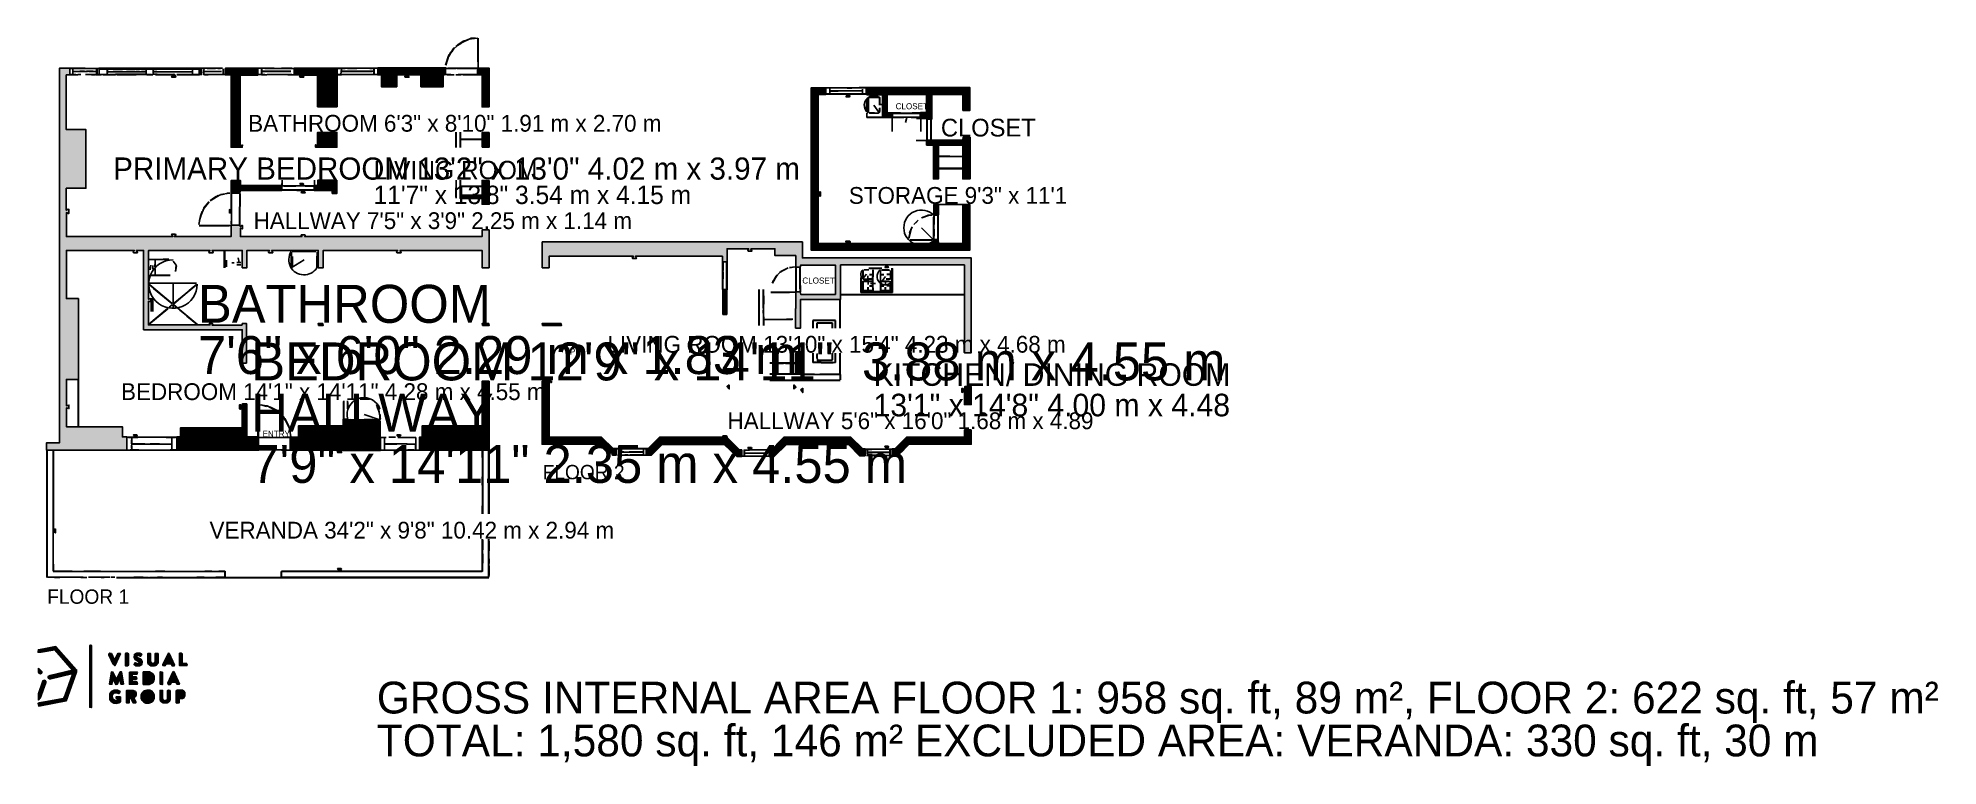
# Model space of a CAD drawing. Header units: feet. Extents: x 5 to 289, y -7 to 101.
import ezdxf

# ---------------------------------------------------------------- set-up
doc = ezdxf.new("R2010")
doc.units = ezdxf.units.FT
doc.header["$MEASUREMENT"] = 0
for name, color, linetype in [('A-ANNO', 2, 'CONTINUOUS'), ('A-COLS', 3, 'CONTINUOUS'), ('A-DIMS', 2, 'CONTINUOUS'), ('A-DOOR', 1, 'CONTINUOUS'), ('A-FIXT', 5, 'CONTINUOUS'), ('A-GLAZ', 4, 'CONTINUOUS'), ('A-HATCH', 251, 'CONTINUOUS'), ('A-WALL', 7, 'CONTINUOUS')]:
    doc.layers.add(name, color=color, linetype=linetype)

msp = doc.modelspace()

# ---------------------------------------------------------------- texts
at = {"layer": 'A-ANNO', "color": 2}
for s, height, p in [('CLOSET', 0.9021, (133.075, 90.5876)), ('CLOSET', 2.64367, (139.8354, 86.5273)), ('CLOSET', 0.9021, (119.1646, 64.6087)), ('FP', 0.9021, (83.7585, 54.0216)), ('ENTRY', 0.90209, (38.6438, 41.7649)), ('FLOOR 2', 2.13655, (80.4194, 35.4497)), ('FLOOR 1', 2.13655, (6.5153, 16.8918))]:
    msp.add_text(s, height=height, dxfattribs=at).set_placement(p)
at = {"layer": 'A-DIMS', "color": 2}
for s, height, p in [('BATHROOM 6\'3" x 8\'10" 1.91 m x 2.70 m', 2.501094, (36.4989, 87.2465)), ('PRIMARY BEDROOM 13\'2" x 13\'0" 4.02 m x 3.97 m', 3.300592, (16.3572, 80.0974)), ('LIVING ROOM', 2.738582, (55.2089, 80.1593)), ('11\'7" x 13\'8" 3.54 m x 4.15 m', 2.738582, (55.2089, 76.4622)), ('STORAGE 9\'3" x 11\'1', 2.501094, (126.1005, 76.4943)), ('HALLWAY 7\'5" x 3\'9" 2.25 m x 1.14 m', 2.501094, (37.3093, 72.7352)), ('BATHROOM', 5.65644, (29.0141, 58.7647)), ('7\'6" x 6\'0" 2.29 m x 1.83 m', 5.656438, (29.0141, 51.1285)), ('LIVING ROOM 13\'10" x 15\'4" 4.23 m x 4.68 m', 2.501094, (90.1005, 54.3128)), ('BEDROOM 12\'9" x 14\'11"  3.88 m x 4.55 m', 5.656438, (36.9727, 50.1807)), ('KITCHEN/ DINING ROOM', 3.364089, (129.7877, 49.368)), ('BEDROOM 14\'1" x 14\'11" 4.28 m x 4.55 m', 2.501085, (17.5378, 47.2513)), ('HALLWAY', 5.65644, (36.9727, 42.5445)), ('13\'1" x 14\'8" 4.00 m x 4.48', 3.364089, (129.7877, 44.8265)), ('HALLWAY 5\'6" x 16\'0" 1.68 m x 4.89', 2.501085, (108.0031, 42.9138)), ('7\'9" x 14\'11" 2.35 m x 4.55 m', 5.656438, (36.9727, 34.9083)), ('VERANDA 34\'2" x 9\'8" 10.42 m x 2.94 m', 2.501085, (30.7405, 26.6118)), ('GROSS INTERNAL AREA FLOOR 1: 958 sq. ft, 89 m², FLOOR 2: 622 sq. ft, 57 m²', 4.735965, (55.6958, 0.5453)), ('TOTAL: 1,580 sq. ft, 146 m² EXCLUDED AREA: VERANDA: 330 sq. ft, 30 m', 4.735965, (55.6958, -5.8483))]:
    msp.add_text(s, height=height, dxfattribs=at).set_placement(p)

# ---------------------------------------------------------------- hatches: boundary and pattern name
at = {"layer": 'A-HATCH'}
h = msp.add_hatch(dxfattribs=at)
h.set_pattern_fill('SOLID', color=251)
h.paths.add_polyline_path([(6.425, 39.775), (18.425, 39.775), (18.425, 41.75), (17.75, 41.75), (17.75, 43.275), (9.4, 43.275), (9.4, 46.075), (9.75, 45.975), (9.75, 46.5), (9.4, 46.4), (9.4, 50.3375), (11.1875, 50.3375), (11.1875, 62.375), (9.3875, 62.375), (9.3875, 69.55), (19.5, 69.55), (19.35, 69.325), (19.425, 69.2125), (19.975, 69.2125), (19.825, 69.55), (20.8875, 69.55), (20.8875, 57.7375), (35.6125, 57.7375), (35.6125, 52.7625), (36.25, 52.7625), (36.25, 58.675), (35.65, 58.675), (35.575, 58.425), (31.125, 58.425), (31.225, 58.6), (31.175, 58.6625), (30.725, 58.6625), (30.8, 58.4375), (21.625, 58.4375), (21.625, 61.975), (21.975, 61.875), (21.975, 62.375), (21.6375, 62.275), (21.6375, 69.55), (30.8, 69.55), (30.625, 69.275), (30.675, 69.2125), (31.25, 69.2125), (31.275, 69.325), (31.125, 69.55), (35.6125, 69.55), (35.6125, 66.9625), (36.3125, 66.9625), (36.3125, 69.55), (39.675, 69.55), (39.525, 69.325), (39.6, 69.2125), (40.175, 69.2125), (40.025, 69.55), (46.9625, 69.55), (46.9625, 66.9625), (47.6875, 66.9625), (47.6875, 69.55), (58.8, 69.55), (58.65, 69.325), (58.725, 69.2125), (59.3, 69.2125), (59.15, 69.55), (71.3875, 69.55), (71.3875, 66.9625), (72.425, 66.9625), (72.425, 72.6), (71.3875, 72.6), (71.3875, 71.6), (44.95, 71.6), (45.05, 71.775), (44.975, 71.8875), (44.425, 71.8875), (44.525, 71.6), (35.3375, 71.6), (35.3375, 72.85), (35.65, 72.75), (35.65, 73.275), (35.55, 73.275), (35.35, 73.1), (35.225, 73.325), (33.95, 73.325), (33.95, 71.6), (25.5, 71.6), (25.725, 71.85), (25.65, 71.9625), (25.075, 71.9625), (25.25, 71.6), (9.3875, 71.6), (9.3875, 75.2), (9.625, 75.05), (9.75, 75.075), (9.75, 75.65), (9.625, 75.675), (9.375, 75.525), (9.375, 78.825), (12.3, 78.825), (12.3, 87.55), (9.375, 87.55), (9.375, 95.7), (9.9125, 95.7), (9.9125, 96.7125), (8.375, 96.7125), (8.375, 40.9), (6.425, 40.9)])
h = msp.add_hatch(dxfattribs=at)
h.set_pattern_fill('SOLID', color=251)
h.paths.add_polyline_path([(14.2, 96.7125), (14.275, 96.5625), (29.2125, 96.5625), (29.2125, 95.7), (29.55, 95.75), (29.55, 96.65), (29.525, 96.7125)])
h = msp.add_hatch(dxfattribs=at)
h.set_pattern_fill('SOLID', color=251)
h.paths.add_polyline_path([(33.1, 96.7125), (33.1, 95.7), (33.95, 95.7), (33.95, 84.9125), (35.625, 84.9125), (35.675, 85.25), (35.325, 85.15), (35.325, 95.6875), (37.95, 95.6875), (37.95, 96.7125)])
h = msp.add_hatch(dxfattribs=at)
h.set_pattern_fill('SOLID', color=251)
h.paths.add_polyline_path([(43.35, 96.7), (43.35, 95.7375), (44.325, 95.7375), (44.175, 95.475), (44.25, 95.3625), (44.8, 95.3625), (44.625, 95.6875), (46.85, 95.6875), (46.85, 90.95), (49.775, 90.95), (49.775, 96.7)])
h = msp.add_hatch(dxfattribs=at)
h.set_pattern_fill('SOLID', color=251)
h.paths.add_polyline_path([(66.05, 96.7375), (55.8375, 96.7375), (55.8375, 95.7), (56.375, 95.7), (56.375, 93.9375), (58.6625, 93.9375), (58.6625, 95.7), (60, 95.7), (59.85, 95.475), (59.925, 95.3625), (60.475, 95.3625), (60.325, 95.7), (62.2625, 95.7), (62.2625, 93.9375), (65.6, 93.9375), (65.6, 95.675), (65.95, 95.75), (65.95, 96.575)])
h = msp.add_hatch(dxfattribs=at)
h.set_pattern_fill('SOLID', color=251)
h.paths.add_polyline_path([(70.725, 96.7125), (70.725, 95.7), (71.4, 95.7), (71.4, 90.9375), (72.425, 90.9375), (72.425, 96.7125)])
h = msp.add_hatch(dxfattribs=at)
h.set_pattern_fill('SOLID', color=251)
h.paths.add_polyline_path([(14.8, 95.7875), (14.85, 95.7125), (15.375, 95.7125), (15.325, 95.7875)])
h = msp.add_hatch(dxfattribs=at)
h.set_pattern_fill('SOLID', color=251)
h.paths.add_polyline_path([(15.825, 95.7875), (15.875, 95.7125), (16.725, 95.7125), (16.675, 95.7875)])
h = msp.add_hatch(dxfattribs=at)
h.set_pattern_fill('SOLID', color=251)
h.paths.add_polyline_path([(25.7, 95.45), (25.45, 95.825), (25.275, 95.775), (25.325, 95.7), (25.075, 95.375), (25.65, 95.375)])
h = msp.add_hatch(dxfattribs=at)
h.set_pattern_fill('SOLID', color=251)
h.paths.add_polyline_path([(25.875, 95.7875), (25.925, 95.7125), (27.3, 95.7125), (27.25, 95.7875)])
h = msp.add_hatch(dxfattribs=at)
h.set_pattern_fill('SOLID', color=251)
h.paths.add_polyline_path([(120.475, 93.8), (120.475, 69.6), (144.15, 69.6), (144.15, 76.3875), (143.0875, 76.3875), (143.0875, 70.575), (139.475, 70.575), (139.4, 71.1625), (138.775, 71.1625), (138.7, 70.575), (126.15, 70.575), (126.3, 70.8), (126.225, 70.9125), (125.65, 70.9125), (125.8, 70.5875), (121.5, 70.5875), (121.5, 77.8), (121.75, 77.65), (121.875, 77.675), (121.875, 78.25), (121.75, 78.275), (121.5, 78.125), (121.5, 92.8), (122.6875, 92.8), (122.6875, 93.8)])
h = msp.add_hatch(dxfattribs=at)
h.set_pattern_fill('SOLID', color=251)
h.paths.add_polyline_path([(128.7, 93.8125), (128.7, 92.825), (128.775, 92.75), (131.1125, 92.75), (131.1125, 89.3625), (132.6375, 89.3625), (132.6375, 90.0625), (131.8125, 90.0625), (131.8125, 92.8), (137.6875, 92.8), (137.6875, 90.0875), (136.775, 90.0875), (136.7375, 89.975), (136.7375, 89.3625), (137.675, 89.3625), (137.8, 89.1125), (138.4625, 89.1125), (138.4625, 92.8), (143.1125, 92.8), (143.1125, 90.425), (144.15, 90.425), (144.15, 93.8125)])
h = msp.add_hatch(dxfattribs=at)
h.set_pattern_fill('SOLID', color=251)
h.paths.add_polyline_path([(126.25, 92.575), (125.975, 92.875), (125.675, 92.4625), (126.2, 92.4625)])
h = msp.add_hatch(dxfattribs=at)
h.set_pattern_fill('SOLID', color=251)
h.paths.add_polyline_path([(46.85, 87.125), (46.85, 85.225), (46.55, 85.3), (46.55, 84.925), (49.75, 84.925), (49.75, 87.125)])
h = msp.add_hatch(dxfattribs=at)
h.set_pattern_fill('SOLID', color=251)
h.paths.add_polyline_path([(71.4, 87.1375), (71.4, 84.9125), (72.425, 84.9125), (72.425, 87.1375)])
h = msp.add_hatch(dxfattribs=at)
h.set_pattern_fill('SOLID', color=251)
h.paths.add_polyline_path([(144.175, 86.4125), (143.175, 86.4125), (143.1, 85.975), (137.7, 85.975), (137.7, 85.25), (138.725, 85.25), (138.725, 80.2), (139.4625, 80.2), (139.4625, 85.2125), (143.1, 85.2125), (143.1, 80.2), (144.175, 80.2)])
h = msp.add_hatch(dxfattribs=at)
h.set_pattern_fill('SOLID', color=251)
h.paths.add_polyline_path([(33.975, 79.975), (33.975, 78.0625), (35.225, 78.0625), (35.35, 78.4875), (41.5, 78.4875), (41.5, 79.225), (35.3375, 79.225), (35.3375, 79.975)])
h = msp.add_hatch(dxfattribs=at)
h.set_pattern_fill('SOLID', color=251)
h.paths.add_polyline_path([(44.2, 79.5375), (44.5, 79.15), (44.775, 79.425), (44.725, 79.5375)])
h = msp.add_hatch(dxfattribs=at)
h.set_pattern_fill('SOLID', color=251)
h.paths.add_polyline_path([(46.35, 79.2), (46.35, 78.5), (49.0375, 78.5), (49.0375, 78.05), (49.725, 78.05), (49.725, 80), (46.875, 80), (46.875, 79.2)])
h = msp.add_hatch(dxfattribs=at)
h.set_pattern_fill('SOLID', color=251)
h.paths.add_polyline_path([(72.45, 79.975), (71.3875, 79.975), (71.3875, 77.7625), (68.125, 77.7625), (68.125, 77.2875), (71.3875, 77.2875), (71.3875, 76.425), (72.45, 76.425)])
h = msp.add_hatch(dxfattribs=at)
h.set_pattern_fill('SOLID', color=251)
h.paths.add_polyline_path([(44.425, 78.25), (44.475, 78.1375), (45.025, 78.1375), (44.775, 78.475), (44.775, 78.575), (44.625, 78.55), (44.675, 78.475)])
h = msp.add_hatch(dxfattribs=at)
h.set_pattern_fill('SOLID', color=251)
h.paths.add_polyline_path([(33.725, 75.65), (33.725, 75.1), (34.025, 75.325), (34.025, 75.5)])
h = msp.add_hatch(dxfattribs=at)
h.set_pattern_fill('SOLID', color=251)
h.paths.add_polyline_path([(138.775, 76.3875), (138.775, 74.8125), (139.375, 74.8125), (139.45, 74.85), (139.45, 76.3875)])
h = msp.add_hatch(dxfattribs=at)
h.set_pattern_fill('SOLID', color=251)
h.paths.add_polyline_path([(80.375, 70.8125), (80.375, 66.9625), (81.3875, 66.9625), (81.3875, 68.675), (93.975, 68.675), (93.8, 68.4), (93.85, 68.3375), (94.4, 68.3375), (94.425, 68.45), (94.275, 68.675), (107.2375, 68.675), (107.2375, 67.8375), (107.9375, 67.8375), (107.9375, 69.8), (111.175, 69.8), (111.025, 69.575), (111.1, 69.4625), (111.65, 69.4625), (111.5, 69.8), (115.0625, 69.8), (115.0625, 68.775), (118.1875, 68.775), (118.1875, 67.05), (118.85, 67.05), (118.925, 67.375), (124.1, 67.375), (124.1, 63), (118.925, 63), (118.85, 63.3625), (118.2, 63.3625), (118.2, 60.925), (118.1625, 60.875), (118.1625, 57.9875), (118.9125, 57.9875), (118.9125, 62.25), (124.8625, 62.25), (124.8625, 67.4), (143.3375, 67.4), (143.3375, 54.3), (144.35, 54.3), (144.35, 68.425), (119.1875, 68.425), (119.1875, 70.8125)])
h = msp.add_hatch(dxfattribs=at)
h.set_pattern_fill('SOLID', color=251)
h.paths.add_polyline_path([(132, 67.125), (131.75, 67.35), (131.475, 67.0125), (131.95, 67.0125)])
h = msp.add_hatch(dxfattribs=at)
h.set_pattern_fill('SOLID', color=251)
h.paths.add_polyline_path([(107.3, 63.7125), (107.3, 60), (107.9, 60), (107.9, 63.7125)])
h = msp.add_hatch(dxfattribs=at)
h.set_pattern_fill('SOLID', color=251)
h.paths.add_polyline_path([(46.95, 58.6625), (47, 58.3625), (47.675, 58.3625), (47.625, 58.6625)])
h = msp.add_hatch(dxfattribs=at)
h.set_pattern_fill('SOLID', color=251)
h.paths.add_polyline_path([(71.4, 58.6625), (71.45, 58.3625), (72.45, 58.3625), (72.4, 58.6625)])
h = msp.add_hatch(dxfattribs=at)
h.set_pattern_fill('SOLID', color=251)
h.paths.add_polyline_path([(80.35, 58.6625), (80.4, 58.3625), (83.225, 58.3625), (83.175, 58.6625)])
h = msp.add_hatch(dxfattribs=at)
h.set_pattern_fill('SOLID', color=251)
h.paths.add_polyline_path([(118.1625, 54.2125), (118.1625, 51.0875), (118.875, 51.0875), (118.875, 54.2125)])
h = msp.add_hatch(dxfattribs=at)
h.set_pattern_fill('SOLID', color=251)
h.paths.add_polyline_path([(72.45, 50.05), (71.3875, 50.05), (71.3875, 43.4), (62.475, 43.4), (62.475, 41.775), (62.075, 41.7), (62.075, 39.7625), (72.45, 39.7625)])
h = msp.add_hatch(dxfattribs=at)
h.set_pattern_fill('SOLID', color=251)
h.paths.add_polyline_path([(80.35, 50.05), (80.35, 40.6625), (88.85, 40.6625), (90.1, 39.3875), (90.725, 39.3875), (90.85, 39.0375), (91.375, 39.0375), (91.375, 40.0125), (90.925, 40.0125), (89.225, 41.7), (81.3875, 41.7), (81.3875, 50.05)])
h = msp.add_hatch(dxfattribs=at)
h.set_pattern_fill('SOLID', color=251)
h.paths.add_polyline_path([(81.425, 50.05), (81.575, 49.875), (81.75, 49.875), (81.75, 50.05)])
h = msp.add_hatch(dxfattribs=at)
h.set_pattern_fill('SOLID', color=251)
h.paths.add_polyline_path([(108.25, 49.525), (107.95, 49.275), (108.25, 48.9)])
h = msp.add_hatch(dxfattribs=at)
h.set_pattern_fill('SOLID', color=251)
h.paths.add_polyline_path([(117.9, 49.525), (117.9, 48.9), (118.2, 49.15)])
h = msp.add_hatch(dxfattribs=at)
h.set_pattern_fill('SOLID', color=251)
h.paths.add_polyline_path([(119.225, 49), (118.925, 48.75), (119.225, 48.375)])
h = msp.add_hatch(dxfattribs=at)
h.set_pattern_fill('SOLID', color=251)
h.paths.add_polyline_path([(143.4, 49.2625), (143.325, 48.7), (143.075, 48.975), (142.975, 48.975), (142.975, 48.4), (143.35, 48.6), (143.35, 46.5875), (144.35, 46.5875), (144.35, 49.2625)])
h = msp.add_hatch(dxfattribs=at)
h.set_pattern_fill('SOLID', color=251)
h.paths.add_polyline_path([(36.325, 46.6875), (35.65, 46.6875), (35.575, 46.35), (35.4, 46.525), (35.225, 46.525), (35.225, 45.925), (35.35, 45.9), (35.5875, 46.075), (35.5875, 43.125), (26.425, 43.125), (26.425, 41.75), (25.8375, 41.75), (25.8375, 39.775), (38.05, 39.775), (38.05, 41.7625), (36.325, 41.7625)])
h = msp.add_hatch(dxfattribs=at)
h.set_pattern_fill('SOLID', color=251)
h.paths.add_polyline_path([(56.2, 44.1125), (51.425, 44.1125), (51.325, 44.4), (50.6875, 44.4), (50.6875, 43.425), (44.025, 43.425), (44.025, 41.7375), (42.75, 41.7375), (42.75, 39.7625), (49.925, 39.7625), (49.8, 39.525), (49.875, 39.4125), (50.425, 39.4125), (50.275, 39.75), (56.25, 39.75), (56.25, 41.7), (56.2, 41.75)])
h = msp.add_hatch(dxfattribs=at)
h.set_pattern_fill('SOLID', color=251)
h.paths.add_polyline_path([(144.35, 42.8), (143.3375, 42.8), (143.3375, 41.7), (134.725, 41.7), (132.975, 39.9625), (132.575, 39.9625), (132.575, 38.975), (133.425, 38.975), (135.1, 40.675), (144.35, 40.675)])
h = msp.add_hatch(dxfattribs=at)
h.set_pattern_fill('SOLID', color=251)
h.paths.add_polyline_path([(19.375, 42.0625), (19.675, 41.675), (19.95, 41.95), (19.9, 42.0625)])
h = msp.add_hatch(dxfattribs=at)
h.set_pattern_fill('SOLID', color=251)
h.paths.add_polyline_path([(58.7, 42.0625), (58.975, 41.675), (59.275, 41.95), (59.225, 42.0625)])
h = msp.add_hatch(dxfattribs=at)
h.set_pattern_fill('SOLID', color=251)
h.paths.add_polyline_path([(93.825, 40.3625), (94.1, 39.975), (94.375, 40.25), (94.325, 40.3625)])
h = msp.add_hatch(dxfattribs=at)
h.set_pattern_fill('SOLID', color=251)
h.paths.add_polyline_path([(110.15, 39.8375), (109.775, 39.8375), (107.95, 41.675), (107.875, 41.9), (107.35, 41.9), (107.225, 41.7), (97.875, 41.7), (96.175, 40.0125), (95.875, 40.0125), (95.875, 39.05), (96.65, 39.05), (98.25, 40.65), (107.5, 40.65), (109.4, 38.8625), (110.15, 38.8625)])
h = msp.add_hatch(dxfattribs=at)
h.set_pattern_fill('SOLID', color=251)
h.paths.add_polyline_path([(111.05, 40.1875), (111.3, 39.8), (111.425, 39.825), (111.625, 40.075), (111.575, 40.1875)])
h = msp.add_hatch(dxfattribs=at)
h.set_pattern_fill('SOLID', color=251)
h.paths.add_polyline_path([(114.225, 39.8375), (114.225, 38.8625), (114.95, 38.8625), (116.825, 40.65), (126.025, 40.65), (127.7, 38.9625), (128.5125, 38.9625), (128.5125, 39.9625), (128.175, 39.9625), (126.4, 41.7), (116.425, 41.7), (114.55, 39.8375)])
h = msp.add_hatch(dxfattribs=at)
h.set_pattern_fill('SOLID', color=251)
h.paths.add_polyline_path([(131.45, 40.3625), (131.725, 40.025), (132.025, 40.25), (131.975, 40.3625)])
h = msp.add_hatch(dxfattribs=at)
h.set_pattern_fill('SOLID', color=251)
h.paths.add_polyline_path([(7.75, 28.075), (7.4, 27.85), (7.4, 27.7), (7.75, 27.45)])
h = msp.add_hatch(dxfattribs=at)
h.set_pattern_fill('SOLID', color=251)
h.paths.add_polyline_path([(49.825, 22.1375), (50.075, 21.8), (50.075, 21.7), (50.225, 21.725), (50.175, 21.8), (50.4, 22.025), (50.35, 22.1375)])
h = msp.add_hatch(dxfattribs=at)
h.set_pattern_fill('SOLID', color=251)
h.paths.add_polyline_path([(7.825, 10.55), (5.2, 10.025), (5.15, 9.6625), (5.6, 9.6625), (7.675, 10.05), (10.275, 6.975), (6.975, 6.225), (6.675, 6.05), (6.675, 5.85), (6.85, 5.725), (7.075, 5.725), (10.125, 6.45), (10.3, 6.35), (9.225, 3.275), (8.975, 2.8), (5.35, 2.15), (5.175, 2.05), (5.25, 1.65), (9.375, 2.45), (10.9125, 6.75), (10.9125, 7.05)])
h = msp.add_hatch(dxfattribs=at)
h.set_pattern_fill('SOLID', color=251)
h.paths.add_polyline_path([(13, 10.725), (12.875, 10.65), (12.875, 1.475), (13.125, 1.425), (13.125, 10.675)])
h = msp.add_hatch(dxfattribs=at)
h.set_pattern_fill('SOLID', color=251)
h.paths.add_polyline_path([(15.775, 9.55), (15.725, 9.275), (16.35, 7.9), (16.6, 7.65), (17.45, 9.475), (17.05, 9.475), (16.55, 8.475), (16.1, 9.475)])
h = msp.add_hatch(dxfattribs=at)
h.set_pattern_fill('SOLID', color=251)
h.paths.add_polyline_path([(18.325, 9.55), (18.2, 9.475), (18.2, 7.6625), (18.525, 7.6625), (18.625, 7.725), (18.625, 9.45), (18.5, 9.55)])
h = msp.add_hatch(dxfattribs=at)
h.set_pattern_fill('SOLID', color=251)
h.paths.add_polyline_path([(19.875, 9.55), (19.525, 9.325), (19.475, 8.875), (19.7, 8.55), (20.25, 8.25), (20.275, 8.075), (20.075, 7.95), (19.625, 8.1), (19.475, 7.825), (19.75, 7.625), (20.275, 7.625), (20.65, 7.85), (20.7, 8.3), (20.475, 8.625), (19.95, 8.875), (19.85, 9.1), (20.05, 9.225), (20.45, 9.075), (20.625, 9.375), (20.325, 9.55)])
h = msp.add_hatch(dxfattribs=at)
h.set_pattern_fill('SOLID', color=251)
h.paths.add_polyline_path([(21.55, 9.5), (21.55, 8), (22, 7.625), (22.525, 7.625), (22.725, 7.7), (23.05, 8.1), (23.05, 9.475), (22.65, 9.475), (22.65, 8.25), (22.425, 8), (22.15, 8), (21.925, 8.275), (21.925, 9.5)])
h = msp.add_hatch(dxfattribs=at)
h.set_pattern_fill('SOLID', color=251)
h.paths.add_polyline_path([(24.625, 9.525), (23.75, 7.825), (23.75, 7.7), (24.075, 7.65), (24.275, 7.95), (25, 7.95), (25.15, 7.6625), (25.45, 7.6625), (25.5, 7.75), (24.7, 9.5)])
h = msp.add_hatch(dxfattribs=at)
h.set_pattern_fill('SOLID', color=251)
h.paths.add_polyline_path([(26.275, 9.5125), (26.275, 7.675), (27.375, 7.675), (27.4, 7.9), (27.325, 8), (26.675, 8), (26.675, 9.45), (26.575, 9.5125)])
h = msp.add_hatch(dxfattribs=at)
h.set_pattern_fill('SOLID', color=251)
h.paths.add_polyline_path([(5.2, 7.275), (5.2, 6.725), (5.3, 6.55), (5.5, 6.475), (5.7, 6.625), (5.7, 6.8)])
h = msp.add_hatch(dxfattribs=at)
h.set_pattern_fill('SOLID', color=251)
h.paths.add_polyline_path([(16.1, 6.75), (15.825, 4.9), (16.175, 4.9), (16.35, 5.75), (16.75, 4.875), (16.975, 4.9), (17.35, 5.7), (17.525, 4.925), (17.9, 4.925), (17.625, 6.75), (17.4, 6.75), (16.875, 5.625), (16.325, 6.725)])
h = msp.add_hatch(dxfattribs=at)
h.set_pattern_fill('SOLID', color=251)
h.paths.add_polyline_path([(18.775, 6.725), (18.775, 4.9), (19.975, 4.9), (19.9, 5.2375), (19.1875, 5.2375), (19.1875, 5.625), (19.75, 5.625), (19.875, 5.725), (19.775, 6.025), (19.1875, 6.025), (19.1875, 6.3875), (19.9, 6.3875), (19.975, 6.725)])
h = msp.add_hatch(dxfattribs=at)
h.set_pattern_fill('SOLID', color=251)
h.paths.add_polyline_path([(20.85, 6.7375), (20.85, 4.8875), (21.75, 4.8875), (22.225, 5.1), (22.4, 5.325), (22.5, 5.65), (22.5, 6.125), (22.3, 6.45), (21.775, 6.7375)])
h = msp.add_hatch(dxfattribs=at)
h.set_pattern_fill('SOLID', color=251)
h.paths.add_polyline_path([(23.475, 6.775), (23.35, 6.7), (23.35, 4.925), (23.7, 4.85), (23.7, 6.7)])
h = msp.add_hatch(dxfattribs=at)
h.set_pattern_fill('SOLID', color=251)
h.paths.add_polyline_path([(25.4, 6.8), (25.275, 6.725), (24.5, 5.05), (24.575, 4.8875), (24.875, 4.8875), (25.05, 5.2), (25.725, 5.2), (25.9, 4.9), (26.25, 4.9)])
h = msp.add_hatch(dxfattribs=at)
h.set_pattern_fill('SOLID', color=251)
h.paths.add_polyline_path([(6.1, 5.5), (5.85, 5.375), (5.2, 3.45), (5.2, 2.575), (5.45, 2.85), (6.3, 5.15), (6.3, 5.35)])
h = msp.add_hatch(dxfattribs=at)
h.set_pattern_fill('SOLID', color=251)
h.paths.add_polyline_path([(16.5, 4.025), (16.125, 3.825), (15.85, 3.475), (15.85, 2.625), (16.125, 2.275), (16.45, 2.1), (16.825, 2.05), (17.2, 2.125), (17.45, 2.275), (17.45, 3.025), (16.825, 3.025), (16.825, 2.8), (17.025, 2.75), (17.075, 2.55), (16.95, 2.475), (16.625, 2.475), (16.3, 2.725), (16.2, 3.125), (16.25, 3.3), (16.575, 3.6375), (16.9, 3.6375), (17.225, 3.5), (17.425, 3.8), (17.025, 4.025)])
h = msp.add_hatch(dxfattribs=at)
h.set_pattern_fill('SOLID', color=251)
h.paths.add_polyline_path([(18.35, 3.9875), (18.35, 2.15), (18.75, 2.15), (18.75, 2.775), (18.9, 2.825), (19.025, 2.75), (19.325, 2.15), (19.75, 2.15), (19.75, 2.275), (19.425, 2.825), (19.7, 3.075), (19.8, 3.275), (19.8, 3.55), (19.675, 3.8), (19.325, 3.9875)])
h = msp.add_hatch(dxfattribs=at)
h.set_pattern_fill('SOLID', color=251)
h.paths.add_polyline_path([(21.375, 4.025), (21, 3.9), (20.7, 3.625), (20.55, 3.25), (20.55, 2.85), (20.7, 2.475), (20.95, 2.225), (21.25, 2.075), (21.675, 2.075), (22.1, 2.225), (22.3, 2.4), (22.5, 2.8), (22.5, 3.3), (22.35, 3.625), (22.075, 3.9), (21.825, 4.025)])
h = msp.add_hatch(dxfattribs=at)
h.set_pattern_fill('SOLID', color=251)
h.paths.add_polyline_path([(24.875, 3.95), (24.6, 4.025), (24.45, 3.925), (24.45, 2.675), (24.3, 2.5), (24.05, 2.45), (23.875, 2.525), (23.725, 2.75), (23.725, 3.975), (23.35, 3.975), (23.35, 2.65), (23.425, 2.4), (23.8, 2.1125), (24.4, 2.1125), (24.775, 2.4), (24.875, 2.7)])
h = msp.add_hatch(dxfattribs=at)
h.set_pattern_fill('SOLID', color=251)
h.paths.add_polyline_path([(26.7, 4), (25.9, 4), (25.775, 3.925), (25.775, 2.15), (25.9, 2.075), (26.2125, 2.15), (26.2125, 2.8), (26.725, 2.8), (26.9, 2.9), (27.075, 3.175), (27.075, 3.675), (26.925, 3.875)])

# ---------------------------------------------------------------- linework, layer by layer
at = {"layer": 'A-ANNO', "color": 2}
for p, q in [((124.925, 63), (143.275, 63)), ((124.925, 62.975), (143.275, 62.975)), ((124.925, 62.95), (143.275, 62.95)), ((114.325, 50.225), (124.825, 50.225)), ((114.325, 50.2), (124.825, 50.2)), ((114.325, 50.175), (124.8, 50.175)), ((6.45, 20.875), (6.45, 39.725)), ((6.475, 20.825), (6.475, 39.725)), ((6.5, 20.825), (6.5, 39.7)), ((6.525, 20.825), (6.525, 39.7)), ((7.4, 27.875), (7.4, 39.7)), ((7.425, 27.875), (7.425, 39.7)), ((7.45, 27.9), (7.45, 39.7)), ((71.5, 30.275), (71.5, 39.7)), ((72.35, 30.275), (72.35, 39.7)), ((72.375, 30.275), (72.375, 39.7)), ((72.4, 30.275), (72.4, 39.7)), ((72.425, 30.275), (72.425, 39.725)), ((7.425, 21.725), (33.075, 21.725)), ((16.875, 20.775), (72.375, 20.775)), ((41.45, 21.75), (50, 21.75)), ((41.45, 21.7), (71.425, 21.7)), ((41.575, 20.85), (72.275, 20.85)), ((41.575, 20.825), (72.275, 20.825)), ((41.575, 20.8), (72.275, 20.8)), ((50.25, 21.775), (71.475, 21.775)), ((50.25, 21.75), (71.4, 21.75))]:
    msp.add_line(p, q, dxfattribs=at)
at = {"layer": 'A-COLS', "color": 3}
for points in [[(46.85, 87.125), (46.85, 85.225), (46.55, 85.3), (46.55, 84.925), (49.75, 84.925), (49.75, 87.125)], [(20.85, 6.7375), (20.85, 4.8875), (21.75, 4.8875), (22.225, 5.1), (22.4, 5.325), (22.5, 5.65), (22.5, 6.125), (22.3, 6.45), (21.775, 6.7375)], [(18.35, 3.9875), (18.35, 2.15), (18.75, 2.15), (18.75, 2.775), (18.9, 2.825), (19.025, 2.75), (19.325, 2.15), (19.75, 2.15), (19.75, 2.275), (19.425, 2.825), (19.7, 3.075), (19.8, 3.275), (19.8, 3.55), (19.675, 3.8), (19.325, 3.9875)], [(21.375, 4.025), (21, 3.9), (20.7, 3.625), (20.55, 3.25), (20.55, 2.85), (20.7, 2.475), (20.95, 2.225), (21.25, 2.075), (21.675, 2.075), (22.1, 2.225), (22.3, 2.4), (22.5, 2.8), (22.5, 3.3), (22.35, 3.625), (22.075, 3.9), (21.825, 4.025)]]:
    msp.add_lwpolyline(points, close=True, dxfattribs=at)
at = {"layer": 'A-DOOR', "color": 1}
for p, q in [((129.8375, 91.175), (130.675, 90)), ((136.9375, 72.9375), (138.8002, 71.0748)), ((44.8338, 68.1683), (42.925, 66.95)), ((128.725, 66.0125), (128.2, 65.35)), ((131.55, 65.675), (130.8, 64.675)), ((25.2875, 64.5375), (25.3026, 60.925)), ((53.7793, 45.0985), (56.1602, 44.3049))]:
    msp.add_line(p, q, dxfattribs=at)
for centre, radius, start, end in [((129.8375, 91.175), 1.4429, 54.52002, 234.520035), ((136.9375, 72.9375), 2.6342, 45, 315.769043), ((25.2875, 64.5375), 3.6125, 89.760262, 359.801758), ((44.8338, 68.1683), 2.2645, 147.450806, 327.800842), ((128.725, 66.0125), 0.8453, 128.395157, 308.395172), ((131.55, 65.675), 1.25, 126.869896, 306.869904), ((53.7793, 45.0985), 2.5097, 18.434269, 347.8909)]:
    msp.add_arc(centre, radius, start, end, dxfattribs=at)
at = {"layer": 'A-FIXT', "color": 5}
for p, q in [((66.75, 98.975), (67.15, 99.625)), ((66.875, 99.15), (67.3, 99.8)), ((66.925, 99.35), (67.9, 100.3)), ((67.5, 99.95), (68.2, 100.4)), ((67.675, 100.125), (68.675, 100.775)), ((68.025, 100.275), (68.8, 100.8)), ((68.8, 100.775), (69.3, 101)), ((69.5, 101.05), (70.125, 101.125)), ((69.775, 101.1), (70.775, 101.2)), ((69.775, 101.175), (70.4, 101.175)), ((70.75, 99.55), (70.75, 100.6)), ((70.775, 99.475), (70.775, 98.075)), ((70.8125, 100.475), (70.8125, 99.775)), ((70.825, 98.375), (70.825, 99.3)), ((10.275, 96.7125), (11.675, 96.7125)), ((10.325, 95.8), (10.325, 96.625)), ((12.825, 96.65), (13.475, 96.65)), ((13.9, 95.85), (13.9, 96.7)), ((13.925, 95.825), (13.925, 96.7)), ((13.9625, 95.725), (13.9625, 96.7)), ((14.2625, 95.775), (14.2625, 96.525)), ((15.45, 96.5), (15.45, 95.7)), ((15.475, 95.7), (15.475, 96.525)), ((15.5, 95.7), (15.5, 96.525)), ((15.525, 95.7), (15.525, 96.525)), ((21.2625, 95.725), (21.2625, 96.525)), ((21.3, 96.525), (21.3, 96.05)), ((22.325, 95.7), (22.325, 96.525)), ((28.175, 95.85), (28.175, 96.525)), ((29.55, 96.6875), (30.35, 96.6875)), ((29.6, 96.6875), (30.95, 96.6875)), ((29.85, 96.025), (29.95, 96.725)), ((30.375, 96.6625), (31.65, 96.6625)), ((31.15, 96.7125), (32.55, 96.7125)), ((31.85, 96.7125), (32.675, 96.7125)), ((31.975, 96.65), (32.375, 96.65)), ((32.75, 96.6), (32.75, 95.8)), ((32.775, 95.8), (32.775, 96.6)), ((32.8, 96.6), (32.8, 95.8)), ((38.475, 95.725), (38.475, 96.65)), ((38.5, 95.8), (38.5, 96.65)), ((38.525, 95.725), (38.525, 96.65)), ((38.85, 96.725), (39.475, 96.725)), ((39.825, 96.6875), (40.4, 96.6875)), ((41.475, 96.6875), (42.175, 96.6875)), ((41.875, 96.725), (43, 96.725)), ((49.825, 96.7), (50.25, 96.7)), ((49.825, 96.675), (50.25, 96.675)), ((49.825, 96.65), (50.25, 96.65)), ((50.125, 96.725), (51.15, 96.725)), ((50.325, 95.8), (50.4, 96.575)), ((50.475, 96.6625), (50.975, 96.6625)), ((51.3, 96.675), (52.7, 96.675)), ((54.225, 96.725), (55.625, 96.725)), ((54.65, 96.6625), (55.025, 96.6625)), ((55.225, 95.725), (55.225, 96.675)), ((55.25, 96.725), (55.25, 95.725)), ((55.275, 95.725), (55.275, 96.675)), ((65.95, 97.175), (66.4, 98.525)), ((66.075, 96.6625), (67.15, 96.6625)), ((66.325, 98.375), (66.75, 99.075)), ((66.625, 96.675), (67.55, 96.675)), ((70.075, 96.725), (70.525, 96.725)), ((70.7875, 96.775), (70.7875, 97.875)), ((9.95, 95.775), (10.775, 95.775)), ((10, 95.7375), (11.075, 95.7375)), ((10.125, 95.7375), (10.775, 95.7375)), ((10.3, 96.2125), (11.2, 96.2125)), ((11.1, 95.75), (11.55, 95.75)), ((11.375, 96.25), (12.075, 96.25)), ((12.3, 95.75), (13, 95.75)), ((12.4, 96.25), (13.4, 96.25)), ((12.725, 96.2375), (13.825, 96.2375)), ((13.125, 95.7375), (13.75, 95.7375)), ((13.3, 96.2125), (13.825, 96.2125)), ((13.775, 95.75), (14.775, 95.75)), ((13.825, 95.7125), (14.575, 95.7125)), ((15.35, 95.7), (15.85, 95.7)), ((16.35, 96.2), (17.75, 96.2)), ((18.375, 96.2125), (19.075, 96.2125)), ((18.9, 96.2125), (19.6, 96.2125)), ((19.75, 96.2125), (20.3, 96.2125)), ((20.025, 96.175), (21.3, 96.175)), ((20.575, 96.225), (21.3, 96.225)), ((20.625, 96.175), (21.3, 96.175)), ((21.375, 95.7375), (22.275, 95.7375)), ((21.375, 95.7375), (22.3, 95.7375)), ((22.325, 96.2), (22.9, 96.2)), ((22.325, 96.15), (23.05, 96.15)), ((22.475, 95.8), (22.925, 95.8)), ((23.3, 96.1875), (24.7, 96.1875)), ((23.4, 95.7625), (24.8, 95.7625)), ((23.475, 96.1875), (24.4, 96.1875)), ((24.6, 96.175), (25.2, 96.175)), ((24.675, 96.1875), (25.225, 96.1875)), ((25.575, 96.175), (26.975, 96.175)), ((27.325, 95.775), (28.025, 95.775)), ((27.45, 96.15), (28.2, 96.225)), ((27.45, 96.15), (28.2, 96.15)), ((28.275, 95.775), (29.15, 95.775)), ((28.275, 95.75), (28.975, 95.75)), ((29.8875, 96.175), (29.8875, 95.725)), ((29.975, 95.7375), (30.525, 95.7375)), ((31.275, 95.775), (31.675, 95.775)), ((31.7, 95.7625), (33.075, 95.7625)), ((32.425, 95.775), (32.925, 95.775)), ((38, 95.7625), (38.575, 95.7625)), ((38.125, 95.75), (38.975, 95.75)), ((38.5, 95.7375), (39.3, 95.7375)), ((39.325, 95.75), (40.725, 95.75)), ((40.75, 95.75), (41.35, 95.75)), ((41, 95.75), (42, 95.75)), ((41.65, 95.75), (43.025, 95.75)), ((42.425, 95.7375), (43, 95.7375)), ((43.025, 95.725), (43.4, 95.725)), ((49.825, 95.775), (50.675, 95.775)), ((49.85, 95.725), (50.4, 95.725)), ((50.325, 96.275), (51.55, 96.275)), ((51.025, 96.2), (51.725, 96.2)), ((52.525, 96.2625), (53.925, 96.2625)), ((53, 95.775), (53.45, 95.775)), ((53.6, 96.25), (54.05, 96.25)), ((53.975, 96.2625), (54.9, 96.2625)), ((54.575, 96.2625), (55.225, 96.2625)), ((65.925, 95.75), (66.75, 95.75)), ((66.2, 95.7375), (67.25, 95.7375)), ((67.5, 95.7375), (68.2, 95.7375)), ((67.9, 95.775), (69.125, 95.775)), ((70.275, 95.725), (70.65, 95.725)), ((123.25, 92.9), (123.25, 93.8)), ((124.6, 93.7875), (126, 93.7875)), ((125.875, 93.75), (126.525, 93.75)), ((126.725, 93.775), (127.65, 93.775)), ((127.65, 93.825), (128.675, 93.825)), ((128.15, 93.575), (128.15, 92.925)), ((123.35, 93.325), (124.125, 93.325)), ((123.35, 93.3), (124.5, 93.3)), ((124.15, 93.325), (124.975, 93.325)), ((126.6, 93.35), (127.3, 93.35)), ((127.55, 93.35), (128.05, 93.35)), ((128.7375, 91.875), (128.7375, 90.425)), ((128.7375, 90.475), (128.7375, 91.8)), ((129, 90.15), (129, 91.425)), ((129.0125, 91.775), (129.0125, 91.075)), ((129.025, 91.45), (129.025, 92.225)), ((129.025, 91.05), (129.025, 90.125)), ((130.575, 91.3125), (130.95, 91.3125)), ((130.6625, 92.375), (130.6625, 91.3)), ((130.6875, 90.75), (130.6875, 90.15)), ((130.7, 91.3), (130.7, 92.325)), ((130.7, 90.775), (130.7, 90.275)), ((128.725, 89.4125), (129.65, 89.4125)), ((128.7625, 89.4), (128.7625, 90.025)), ((129.15, 90.05), (129.95, 90.05)), ((129.175, 90.025), (130.525, 90.025)), ((129.625, 90), (130.475, 90)), ((129.675, 89.4), (130.4, 89.4)), ((129.7, 89.4125), (131.05, 89.4125)), ((132.55, 87.6), (132.55, 89)), ((132.65, 89.425), (133.725, 89.425)), ((132.65, 89.375), (133.825, 89.375)), ((132.675, 90.0375), (133.825, 90.0375)), ((133.1, 90.025), (134.5, 90.025)), ((133.875, 89.375), (134.325, 89.375)), ((134.55, 88.6), (134.75, 89.375)), ((135.075, 90.025), (135.875, 90.025)), ((135.4, 89.375), (136.725, 89.375)), ((135.55, 90.05), (136.7, 90.05)), ((135.85, 89.425), (136.725, 89.425)), ((135.9, 90.025), (136.7, 90.025)), ((136.175, 89.2), (137.125, 89.2)), ((67.525, 84.9), (67.525, 86.075)), ((136.15, 85.9375), (137.25, 85.9375)), ((136.925, 85.95), (137.675, 85.95)), ((41.5, 79.225), (41.575, 79.9)), ((41.575, 79.25), (41.575, 80)), ((46.3875, 79.225), (46.3875, 80)), ((46.4, 79.9), (46.4, 79.3)), ((68.1, 79.225), (68.1, 80)), ((29.8, 75.65), (30.675, 76.8)), ((29.9, 75.9), (30.65, 76.8)), ((29.9, 75.875), (30.675, 76.775)), ((30.825, 76.975), (32.025, 77.725)), ((30.825, 76.925), (31.25, 77.2)), ((31.175, 77.225), (31.725, 77.575)), ((32.175, 77.775), (32.9, 77.925)), ((32.375, 77.875), (33.725, 78.1)), ((33.3, 78.1), (33.75, 78.1)), ((41.55, 78.525), (43, 78.525)), ((41.8, 79.125), (43.175, 79.125)), ((42.2, 79.15), (43.6, 79.15)), ((43.775, 78.5), (44.6, 78.5)), ((44.925, 78.5375), (45.625, 78.5375)), ((45, 79.15), (46.3, 79.15)), ((45.3, 78.525), (46.3, 78.525)), ((45.4, 78.55), (46, 78.55)), ((45.525, 79.125), (46.3, 79.125)), ((67.5, 77.5), (67.5, 78.9)), ((68.1, 79), (68.1, 77.775)), ((29.225, 74), (29.65, 75.375)), ((29.45, 74.825), (29.625, 75.375)), ((33.975, 73.925), (33.975, 73.5)), ((34.0125, 75.525), (34.0125, 76.35)), ((135.775, 73.4), (136.275, 73.85)), ((135.925, 73.575), (136.45, 74.05)), ((136.95, 74.425), (138, 74.825)), ((136.975, 74.4), (137.975, 74.775)), ((137.9, 74.825), (138.55, 74.825)), ((138.8125, 74.65), (138.8125, 73.425)), ((32.575, 73.275), (33.9, 73.275)), ((135.025, 71.375), (135.3, 72.55)), ((135.05, 71.375), (135.375, 72.7)), ((135.15, 72.15), (135.55, 73.05)), ((138.825, 71.675), (138.825, 72.7)), ((22.15, 68.175), (23.325, 68.175)), ((22.6125, 68.175), (22.6125, 67.125)), ((22.625, 68.15), (22.625, 67.5)), ((22.65, 67.175), (22.65, 68.175)), ((23.8, 68.225), (24.675, 68.225)), ((33.25, 67.125), (33.25, 68.075)), ((33.275, 67.125), (33.275, 68.1)), ((35, 68.425), (35.175, 67.75)), ((42.9125, 67.925), (42.9125, 68.625)), ((42.975, 67.125), (42.975, 68.1)), ((43.1125, 67.35), (43.1125, 68.65)), ((43.1375, 67.225), (43.1375, 68.325)), ((46.7875, 69.275), (46.7875, 68.225)), ((21.9, 66.65), (22, 67.35)), ((21.9, 66.9), (21.975, 67.35)), ((22.3, 66.775), (22.3, 67.325)), ((22.6, 67.475), (22.6, 67.1)), ((22.625, 65.875), (22.625, 66.8)), ((22.65, 65.875), (22.65, 66.825)), ((25.325, 67.95), (25.75, 67.35)), ((25.65, 66.4), (25.775, 67.35)), ((25.675, 66.425), (25.8, 67.25)), ((34.05, 67.6875), (34.425, 67.6875)), ((34.8, 67.7625), (35.225, 67.7625)), ((34.8, 67.4), (35.425, 67.4)), ((35.05, 67.7625), (35.425, 67.7625)), ((107.3375, 67.8), (107.3375, 66.575)), ((107.35, 66.35), (107.35, 65.325)), ((114.675, 64.675), (115.25, 65.725)), ((114.7, 64.675), (115.35, 65.8)), ((114.75, 64.925), (115.475, 65.925)), ((115.025, 65.4), (115.975, 66.425)), ((115.775, 66.25), (117.025, 66.95)), ((115.975, 66.4), (116.775, 66.825)), ((117.225, 67), (118.075, 67.125)), ((117.225, 66.975), (118.075, 67.1)), ((127.9, 64.925), (127.9, 65.525)), ((128.175, 65.55), (128.175, 66.5)), ((128.2125, 65.6), (128.2125, 66.55)), ((128.2375, 65.675), (128.2375, 66.575)), ((128.2375, 65.55), (128.2375, 66.125)), ((128.325, 65.2875), (128.85, 65.2875)), ((128.35, 66.65), (129.1, 66.65)), ((128.4, 66.675), (129.05, 66.675)), ((128.925, 65.375), (128.925, 65.75)), ((128.95, 65.375), (128.95, 65.75)), ((129.05, 65.3375), (129.725, 65.3375)), ((129.05, 65.3125), (129.725, 65.3125)), ((129.175, 65.975), (129.725, 65.975)), ((129.175, 65.925), (129.725, 65.925)), ((129.675, 65.525), (129.675, 65.95)), ((129.725, 66.65), (129.725, 65.625)), ((130.8, 66.5), (130.8, 65.825)), ((130.8, 65.625), (130.8, 64.9)), ((130.8125, 66.275), (130.8125, 65.15)), ((130.8125, 65.975), (130.8125, 64.925)), ((130.825, 66.525), (130.825, 65.6)), ((130.825, 65.925), (131.325, 65.925)), ((130.85, 65.975), (131.325, 65.975)), ((130.95, 66.625), (132.15, 66.625)), ((130.975, 66.65), (132.125, 66.65)), ((131.025, 66.675), (131.9, 66.675)), ((131.65, 65.325), (132.3, 65.325)), ((131.65, 65.3), (132.3, 65.3)), ((131.65, 65.275), (132.3, 65.275)), ((131.775, 66), (132.325, 66)), ((131.775, 65.95), (132.2, 65.95)), ((132.3, 66.575), (132.3, 65.275)), ((22.025, 61.5), (22.025, 62.425)), ((27.7, 63.575), (28.825, 64.5)), ((113.375, 63.75), (113.375, 63)), ((113.4, 62.775), (113.4, 61.55)), ((118.875, 64.325), (118.875, 63.375)), ((127.925, 64.25), (127.925, 63.275)), ((127.975, 63.275), (129.375, 63.275)), ((128.175, 64.875), (128.175, 64.45)), ((128.175, 64.05), (128.175, 64.425)), ((128.475, 63.425), (129.375, 63.425)), ((128.925, 63.325), (128.925, 64.05)), ((128.95, 63.325), (128.95, 64)), ((128.975, 64.45), (128.975, 64.85)), ((128.975, 64.05), (128.975, 63.275)), ((129.175, 64.275), (129.575, 64.275)), ((129.175, 64.25), (129.575, 64.25)), ((129.175, 64.225), (129.575, 64.225)), ((129.35, 64.625), (130.075, 64.625)), ((129.35, 64.6), (130.075, 64.6)), ((129.7125, 63.975), (129.7125, 63.275)), ((130.8125, 63.275), (130.8125, 64.525)), ((130.825, 64.2875), (131.325, 64.2875)), ((130.85, 63.275), (130.85, 64.525)), ((130.925, 64.225), (131.325, 64.225)), ((130.925, 63.575), (132.3, 63.575)), ((131.025, 63.55), (131.725, 63.55)), ((131.125, 64.9375), (132.25, 64.9375)), ((131.15, 64.95), (131.925, 64.95)), ((131.175, 64.975), (132.075, 64.975)), ((131.325, 63.325), (132.5, 63.325)), ((131.525, 63.275), (131.525, 64.05)), ((131.55, 63.275), (131.55, 64.05)), ((131.575, 64.95), (131.575, 64.45)), ((131.775, 64.275), (132.2, 64.275)), ((131.775, 64.25), (132.2, 64.25)), ((131.8, 63.4125), (132.5, 63.4125)), ((132.3125, 64.95), (132.3125, 63.6)), ((132.325, 63.625), (132.325, 64.725)), ((22.025, 61.475), (22.025, 60.425)), ((24.725, 61.075), (25.175, 61.425)), ((25.425, 61.65), (26.05, 62.175)), ((25.425, 61.4), (26.025, 60.925)), ((113.325, 60.175), (113.325, 60.625)), ((113.35, 62.125), (113.35, 61.375)), ((113.35, 59.625), (113.35, 58.45)), ((113.4, 59.675), (113.4, 58.35)), ((124.75, 61.075), (124.75, 62.2)), ((113.475, 59.25), (114.25, 59.25)), ((116.825, 59.2875), (117.75, 59.2875)), ((120.7375, 59.1), (120.7375, 57.975)), ((120.7375, 58), (120.7375, 59.1)), ((120.775, 57.975), (120.775, 59.1)), ((120.8, 59.1), (120.8, 57.975)), ((121.325, 57.975), (121.325, 58.7)), ((121.35, 57.975), (121.35, 58.725)), ((121.375, 57.975), (121.375, 58.725)), ((121.4, 57.975), (121.4, 58.725)), ((121.675, 58.725), (122.2, 58.725)), ((123.625, 57.975), (123.625, 58.75)), ((123.65, 57.975), (123.65, 58.75)), ((124.05, 57.975), (124.05, 59.1)), ((124.075, 57.975), (124.075, 59.1)), ((124.1, 57.975), (124.1, 59.1)), ((124.125, 57.975), (124.125, 59.1)), ((124.75, 59.4), (124.75, 58)), ((120.725, 52.85), (120.725, 54.225)), ((120.75, 52.85), (120.75, 54.225)), ((120.775, 52.85), (120.775, 54.225)), ((120.8, 52.85), (120.8, 54.225)), ((121.325, 54.05), (121.425, 53.175)), ((121.375, 54.175), (121.375, 53.575)), ((123.6, 53.225), (123.6, 54.225)), ((123.6375, 54.225), (123.6375, 53.225)), ((123.675, 53.225), (123.675, 54.225)), ((124.0625, 54.225), (124.0625, 52.85)), ((124.075, 52.85), (124.075, 54.225)), ((124.1125, 52.825), (124.1125, 54.225)), ((124.775, 53.925), (124.775, 52.775)), ((124.8, 54.225), (124.8, 53.225)), ((114.325, 52.7375), (115.325, 52.7375)), ((115.35, 52.7), (115.85, 52.7)), ((115.875, 52.7), (116.375, 52.7)), ((116.65, 52.7125), (118.1, 52.7125)), ((119, 51.1), (120.4, 51.1)), ((120.825, 52.875), (121.95, 52.875)), ((121.325, 53.425), (121.325, 53.825)), ((121.95, 52.8125), (123.35, 52.8125)), ((122.85, 51.125), (123.975, 51.125)), ((123.375, 52.8), (123.775, 52.8)), ((123.525, 51.125), (124.7, 51.125)), ((124.85, 51.05), (124.85, 50.25)), ((37.925, 45.625), (37.925, 46.475)), ((38.125, 46.55), (39.325, 46.375)), ((38.375, 46.525), (39.3, 46.3)), ((39.05, 46.375), (39.575, 46.275)), ((39.775, 46.2), (40.9, 45.575)), ((39.825, 46.2), (40.725, 45.725)), ((40.975, 45.5), (41.95, 44.5)), ((41.05, 45.45), (41.7, 44.825)), ((50.725, 45.65), (50.725, 46.875)), ((51.3, 46.05), (51.3, 47.15)), ((51.3375, 45.925), (51.3375, 47.15)), ((51.3625, 46.075), (51.3625, 46.875)), ((55.625, 46.6), (55.85, 45.925)), ((55.675, 46.525), (56.05, 45.45)), ((55.975, 45.825), (56.075, 45.05)), ((38.025, 41.775), (38.025, 42.8)), ((41.725, 44.8), (42.025, 44.25)), ((41.95, 44.525), (42.6, 43.25)), ((42.6, 43.225), (42.875, 41.8)), ((42.6, 43.15), (42.85, 41.8)), ((42.675, 43.025), (42.875, 41.825)), ((51.525, 44.3125), (52.4, 44.3125)), ((51.725, 44.35), (52.15, 44.3)), ((52.425, 44.3), (53.15, 44.3)), ((53.8, 44.35), (54.5, 44.35)), ((54.375, 44.3125), (55.65, 44.3125)), ((54.525, 44.3375), (55.075, 44.3375)), ((56.125, 45.1), (56.125, 44.425)), ((56.175, 45.1), (56.175, 44.425)), ((18.65, 41.675), (20.05, 41.675)), ((18.9, 39.825), (20.175, 39.825)), ((19.1, 40.75), (19.1, 41.325)), ((19.1125, 40.075), (19.1125, 40.525)), ((19.125, 40.275), (19.125, 39.825)), ((19.1375, 41.6), (19.1375, 40.725)), ((19.1375, 40.55), (19.1375, 41.45)), ((19.15, 39.825), (19.15, 40.375)), ((21.875, 40.725), (23.25, 40.725)), ((24.25, 41.675), (25.65, 41.675)), ((24.875, 39.825), (25.8, 39.825)), ((41.45, 39.775), (42.725, 39.775)), ((41.9, 39.8), (42.725, 39.8)), ((41.925, 41.7), (42.725, 41.7)), ((56.25, 39.7625), (56.8, 39.7625)), ((56.3, 41.6875), (57.075, 41.6875)), ((56.3, 39.8), (57.45, 39.8)), ((56.825, 40.725), (57.25, 40.725)), ((56.875, 40.6875), (57.95, 40.6875)), ((57.275, 40.6875), (58.675, 40.6875)), ((57.475, 41.7), (58.475, 41.7)), ((58.8, 40.725), (60.2, 40.725)), ((60.125, 40.7), (61.4, 40.7)), ((60.325, 39.8125), (61.225, 39.8125)), ((60.325, 39.775), (61.025, 39.775)), ((61.475, 40.55), (61.475, 39.8)), ((61.5, 40.825), (61.5, 41.525)), ((71.425, 38.675), (71.425, 39.7)), ((91.725, 39.15), (91.725, 39.875)), ((91.75, 39.15), (91.75, 39.95)), ((91.775, 39.15), (91.775, 39.95)), ((95.475, 39.15), (95.475, 39.95)), ((110.45, 39.8), (111.25, 39.8)), ((110.4875, 39.85), (110.4875, 38.9)), ((110.5, 38.9), (110.5, 39.85)), ((110.5125, 39.85), (110.5125, 38.9)), ((111.875, 39.85), (112.725, 39.85)), ((113.425, 39.85), (114.25, 39.85)), ((128.575, 39.9), (129.525, 39.9)), ((128.85, 39.225), (128.85, 39.9)), ((128.9, 38.975), (128.9, 39.9)), ((132.2, 39.025), (132.2, 39.875)), ((132.225, 39.95), (132.225, 39.025)), ((132.25, 39.025), (132.25, 39.95)), ((71.45, 37.025), (71.45, 37.725)), ((91.6, 39.025), (92.3, 39.025)), ((91.85, 39.525), (92.525, 39.525)), ((91.85, 39.0375), (92.65, 39.0375)), ((92.025, 39.4875), (92.95, 39.4875)), ((92.5, 39.4875), (93.8, 39.4875)), ((92.675, 39.1), (93.125, 39.1)), ((93.375, 39.4875), (94.425, 39.4875)), ((93.85, 39.025), (95.25, 39.025)), ((94.25, 39.475), (95.375, 39.475)), ((94.55, 39.525), (95.375, 39.525)), ((112.875, 38.8875), (114.2, 38.8875)), ((128.875, 39.025), (130.25, 39.025)), ((71.425, 35.8), (71.425, 34.575)), ((71.4625, 35.425), (71.4625, 34.875)), ((71.425, 31.475), (71.425, 30.275)), ((7.4, 27.2), (7.4, 25.8)), ((71.5, 26.35), (71.5, 24.95)), ((72.35, 25.85), (72.35, 26.5)), ((72.425, 26.2), (72.425, 24.8)), ((7.4, 24.65), (7.4, 25.35)), ((7.4, 23.125), (7.4, 24.525)), ((7.4, 22.825), (7.4, 21.75)), ((7.45, 21.75), (7.45, 22.775)), ((71.5, 22.925), (71.5, 24.325)), ((72.3625, 22.125), (72.3625, 23.525)), ((72.425, 23.6), (72.425, 22.9)), ((6.55, 20.8375), (7.6, 20.8375)), ((7.625, 20.825), (8.4, 20.825)), ((10.5, 20.85), (11.9, 20.85)), ((11.525, 20.825), (12.425, 20.825)), ((12.675, 20.8375), (14.075, 20.8375)), ((12.675, 20.8375), (13.825, 20.8375)), ((13.85, 20.8375), (15.25, 20.8375)), ((14.575, 20.825), (15, 20.825)), ((15.05, 20.8375), (15.6, 20.8375)), ((15.375, 20.8375), (15.925, 20.8375)), ((16.075, 20.8375), (16.625, 20.8375)), ((17.1, 20.8125), (18.25, 20.8125)), ((19.425, 20.8375), (20.825, 20.8375)), ((20.25, 20.825), (21.65, 20.825)), ((21.8, 20.825), (22.975, 20.825)), ((22.675, 21.75), (24.075, 21.75)), ((23, 20.8375), (23.725, 20.8375)), ((25.25, 21.7), (26.35, 21.7)), ((26.3, 20.8), (27.35, 20.8)), ((27.75, 20.825), (28.775, 20.825)), ((28.85, 20.85), (29.95, 20.85)), ((30.05, 21.775), (31.075, 21.775)), ((30.475, 20.825), (31.575, 20.825)), ((31.675, 20.85), (32.95, 20.85)), ((32.125, 21.75), (33.025, 21.75)), ((33.025, 20.9), (33.025, 21.775)), ((33.05, 20.9), (33.05, 21.775)), ((33.075, 20.9), (33.075, 21.7)), ((40.725, 20.8125), (41.35, 20.8125)), ((41.425, 20.9), (41.425, 21.675)), ((41.4625, 20.9), (41.4625, 21.775)), ((41.475, 21.725), (42.175, 21.725)), ((41.4875, 21.575), (41.4875, 20.9)), ((41.9, 21.775), (42.6, 21.775)), ((42.85, 21.775), (43.55, 21.775)), ((48.875, 21.775), (49.575, 21.775)), ((70.675, 21.725), (71.4, 21.725)), ((72.35, 21.75), (72.35, 20.9)), ((72.425, 21.125), (72.425, 22.525))]:
    msp.add_line(p, q, dxfattribs=at)
at = {"layer": 'A-GLAZ', "color": 4}
for p, q in [((66.25, 98.175), (67.025, 99.475)), ((67.475, 99.95), (68.775, 100.8)), ((68.1, 100.4), (69.75, 101.175)), ((70.775, 97.65), (70.775, 101.2)), ((70.7875, 96.725), (70.7875, 101.175)), ((9.925, 96.7125), (12.2, 96.7125)), ((9.925, 96.675), (14.175, 96.675)), ((30.25, 96.6875), (32.675, 96.6875)), ((38, 96.6875), (40.35, 96.6875)), ((39, 96.675), (43.275, 96.675)), ((41.175, 96.6625), (43.3, 96.6625)), ((50.475, 96.7), (55.8, 96.7)), ((65.975, 97.175), (66.5, 98.725)), ((66.275, 96.6875), (69.1, 96.6875)), ((67.7, 96.675), (70.5, 96.675)), ((68.4, 96.7125), (70.675, 96.7125)), ((10.3, 96.2375), (12.525, 96.2375)), ((12.225, 95.75), (13.825, 95.75)), ((15.45, 96.175), (20.225, 96.175)), ((16.7, 95.8), (21.15, 95.8)), ((16.75, 95.775), (21.15, 95.775)), ((16.95, 95.7375), (19.775, 95.7375)), ((17, 95.7375), (19.575, 95.7375)), ((20.175, 95.75), (22.075, 95.75)), ((22.325, 96.1625), (24.475, 96.1625)), ((22.7, 95.7625), (25.25, 95.7625)), ((22.7, 95.725), (25.25, 95.725)), ((24.725, 96.175), (26.85, 96.175)), ((25.775, 96.175), (27.9, 96.175)), ((27.275, 95.7), (29.2, 95.7)), ((27.325, 95.725), (29.15, 95.725)), ((29.85, 96.2375), (32.05, 96.2375)), ((29.85, 95.7625), (32.4, 95.7625)), ((30.825, 96.2375), (32.5, 96.2375)), ((38.6, 96.25), (42.875, 96.25)), ((38.6, 96.2), (42.875, 96.2)), ((49.775, 95.75), (55.775, 95.75)), ((50.325, 96.2625), (52.975, 96.2625)), ((50.325, 96.225), (54.975, 96.225)), ((67.825, 95.7625), (70.65, 95.7625)), ((68.575, 95.7375), (70.65, 95.7375)), ((122.725, 93.7625), (124.875, 93.7625)), ((123.875, 93.7875), (126.7, 93.7875)), ((126.475, 93.7875), (128.7, 93.7875)), ((122.725, 92.875), (128.65, 92.875)), ((122.725, 92.85), (128.65, 92.85)), ((122.725, 92.825), (128.65, 92.825)), ((123.55, 93.325), (127.825, 93.325)), ((125, 93.325), (128.05, 93.325)), ((128.775, 90.375), (128.775, 91.975)), ((129.125, 92.35), (130.675, 92.35)), ((129.15, 92.375), (130.675, 92.375)), ((128.8, 89.375), (131.05, 89.375)), ((132.575, 87.25), (132.575, 89.325)), ((132.65, 89.4), (136.725, 89.4)), ((132.675, 90), (136.7, 90)), ((132.675, 89.975), (136.7, 89.975)), ((136.175, 89.1875), (137.7, 89.1875)), ((136.825, 87.25), (136.825, 89.325)), ((136.85, 87.25), (136.85, 89.3)), ((137.725, 86), (137.725, 88.725)), ((137.75, 89.125), (137.75, 86.025)), ((137.775, 86.025), (137.775, 89.075)), ((137.8, 86.025), (137.8, 88.725)), ((138.35, 86.025), (138.35, 89.075)), ((138.375, 86.025), (138.375, 89.075)), ((138.4, 86.025), (138.4, 89.075)), ((67.5, 84.9), (67.5, 87.15)), ((67.5375, 87.15), (67.5375, 84.925)), ((68.1, 84.9), (68.1, 87.15)), ((68.15, 84.9), (68.15, 87.15)), ((68.1625, 84.9), (68.1625, 87.075)), ((68.25, 86.125), (71.325, 86.125)), ((68.25, 86.1), (71.325, 86.1)), ((68.25, 86.075), (71.325, 86.075)), ((139.5, 83.575), (141.175, 83.575)), ((139.5, 83.55), (142.925, 83.55)), ((139.5, 83.525), (143.05, 83.525)), ((67.525, 77.325), (67.525, 80)), ((67.55, 77.325), (67.55, 80)), ((68.125, 77.8), (68.125, 80)), ((68.15, 77.8), (68.15, 80)), ((68.175, 77.8), (68.175, 80)), ((139.5, 81.8), (143.05, 81.8)), ((139.5, 81.775), (143.05, 81.775)), ((139.5, 81.75), (143.05, 81.75)), ((139.5, 81.725), (143.05, 81.725)), ((30.825, 76.95), (32.2, 77.8)), ((33.975, 75.55), (33.975, 78.05)), ((34.0125, 77.9), (34.0125, 76.375)), ((34.025, 78.025), (34.025, 75.35)), ((35.25, 73.325), (35.25, 78.075)), ((35.275, 73.325), (35.275, 78.075)), ((35.3, 76.1), (35.3, 77.975)), ((41.5, 78.5125), (44.6, 78.5125)), ((41.575, 79.175), (46.3, 79.175)), ((41.575, 78.575), (46.3, 78.575)), ((41.575, 78.55), (44.425, 78.55)), ((68.1, 79.15), (71.35, 79.15)), ((68.1, 79.125), (71.35, 79.125)), ((68.1, 79.1), (71.35, 79.1)), ((68.1, 79.075), (71.35, 79.075)), ((29.15, 73.425), (29.425, 74.925)), ((29.325, 74.475), (29.975, 76.025)), ((34, 73.35), (34, 75.275)), ((34.025, 73.35), (34.025, 75.3)), ((35.225, 73.35), (35.225, 76.05)), ((138.75, 71.3), (138.75, 74.5)), ((138.7875, 74.65), (138.7875, 71.225)), ((138.7875, 71.625), (138.7875, 74.125)), ((139.375, 71.2), (139.375, 74.775)), ((139.4, 71.2), (139.4, 74.8)), ((139.425, 76.4), (143.125, 76.4)), ((139.425, 71.175), (139.425, 74.8)), ((139.5, 76.375), (143.075, 76.375)), ((29.175, 73.275), (33.225, 73.275)), ((29.175, 73.225), (33.65, 73.225)), ((30.4, 73.25), (33.9, 73.25)), ((135.225, 71.125), (138.575, 71.125)), ((135.25, 71.1), (138.6, 71.1)), ((136.425, 71.15), (138.55, 71.15)), ((21.675, 68.2), (24.5, 68.2)), ((22.375, 68.2125), (24.625, 68.2125)), ((32.9375, 66.95), (32.9375, 69.5)), ((32.95, 69.5), (32.95, 66.95)), ((32.975, 66.975), (32.975, 69.5)), ((33, 66.95), (33, 69.5)), ((42.9375, 67.15), (42.9375, 69.225)), ((42.9625, 67.1), (42.9625, 69.275)), ((43.05, 69.375), (46.6, 69.375)), ((43.075, 69.425), (46.575, 69.425)), ((43.075, 69.4), (46.6, 69.4)), ((46.75, 66.95), (46.75, 68.7)), ((46.775, 69.05), (46.775, 67.3)), ((22.05, 65.85), (24.875, 65.85)), ((22.05, 65.825), (24.875, 65.825)), ((22.05, 65.8), (24.725, 65.8)), ((107.275, 63.725), (107.275, 67.825)), ((107.3, 63.725), (107.3, 66.725)), ((107.325, 67.8), (107.325, 63.9)), ((107.325, 63.75), (107.325, 65.3)), ((107.875, 63.75), (107.875, 67.8)), ((107.9, 63.725), (107.9, 67.8)), ((107.925, 63.725), (107.925, 67.825)), ((107.95, 63.7), (107.95, 67.825)), ((118.2, 63.375), (118.2, 67.05)), ((118.225, 63.375), (118.225, 67.025)), ((118.25, 63.4), (118.25, 67.025)), ((118.8, 63.85), (118.8, 67.025)), ((118.8375, 63.4), (118.8375, 67.05)), ((118.8375, 66.75), (118.8375, 64.35)), ((118.8625, 63.4), (118.8625, 65.75)), ((127.9125, 63.275), (127.9125, 65.475)), ((127.95, 63.275), (127.95, 65.45)), ((128.225, 65.2625), (129.725, 65.2625)), ((129.075, 66.925), (131, 66.925)), ((129.125, 66.9), (130.95, 66.9)), ((129.2, 66.875), (130.875, 66.875)), ((129.6375, 65.65), (129.6375, 64.05)), ((129.7, 66.65), (129.7, 64.1)), ((129.7, 66.225), (129.7, 63.275)), ((132.525, 63.275), (132.525, 66.925)), ((132.55, 63.275), (132.55, 66.925)), ((132.575, 63.275), (132.575, 66.925)), ((132.6, 63.275), (132.6, 66.85)), ((21.8, 64.675), (28.8, 64.675)), ((21.8, 64.65), (28.8, 64.65)), ((21.8, 64.425), (24.325, 62.325)), ((21.8, 64.4), (23.15, 63.275)), ((21.85, 64.425), (25.175, 61.625)), ((22.05, 60.425), (22.05, 62.45)), ((22.075, 60.425), (22.075, 62.425)), ((22.375, 63.9), (25.125, 61.65)), ((25.425, 61.6), (27.8, 63.65)), ((25.425, 61.625), (27.075, 62.975)), ((25.55, 61.775), (28.825, 64.45)), ((26.575, 62.575), (28.775, 64.425)), ((112.65, 58.35), (112.65, 63.75)), ((112.675, 58.35), (112.675, 63.75)), ((112.7, 58.35), (112.7, 63.75)), ((113.3375, 60.95), (113.3375, 63.75)), ((113.3625, 58.5), (113.3625, 63.725)), ((114.45, 63.325), (118.15, 63.325)), ((114.45, 63.275), (117.25, 63.275)), ((127.9, 63.3), (132.6, 63.3)), ((128.175, 64.95), (129.725, 64.95)), ((128.175, 64.925), (129.725, 64.925)), ((128.175, 64.9), (129.7, 64.9)), ((128.175, 63.425), (130.85, 63.425)), ((128.1875, 63.275), (128.1875, 64.95)), ((128.2, 63.5875), (129.7, 63.5875)), ((128.225, 63.275), (128.225, 64.95)), ((129.6625, 63.275), (129.6625, 64.8)), ((130.325, 63.425), (132.375, 63.425)), ((132.275, 63.275), (132.275, 64.95)), ((21.7, 58.525), (24.5, 60.875)), ((21.7, 58.55), (24.475, 60.875)), ((21.7, 58.5), (24.5, 60.85)), ((21.7, 58.575), (23.2, 59.825)), ((22.275, 60.425), (22.275, 62.325)), ((22.3, 60.425), (22.3, 62.275)), ((25.425, 61.45), (28.975, 58.475)), ((26.325, 60.65), (28.025, 59.25)), ((27.375, 59.775), (28.95, 58.475)), ((113.375, 58.35), (113.375, 61.275)), ((113.3875, 61.275), (113.3875, 59.7)), ((124.775, 57.975), (124.775, 62.2)), ((124.8, 57.975), (124.8, 62.2)), ((124.825, 57.975), (124.825, 62.225)), ((113.35, 59.25), (116.2, 59.25)), ((114.825, 59.275), (116.875, 59.275)), ((116.025, 59.2625), (117.65, 59.2625)), ((120.725, 59.125), (124.125, 59.125)), ((120.75, 59.15), (124.1, 59.15)), ((120.825, 59.175), (124.025, 59.175)), ((121.35, 58.775), (123.6, 58.775)), ((121.35, 58.725), (123.65, 58.725)), ((124.75, 51.175), (124.75, 54.225)), ((124.8, 50.675), (124.8, 54.225)), ((114.325, 52.775), (118.1, 52.775)), ((114.325, 52.725), (118.1, 52.725)), ((114.325, 51.15), (118.1, 51.15)), ((114.325, 51.1), (118.1, 51.1)), ((115.475, 52.7375), (118.05, 52.7375)), ((118.875, 51.075), (124.7, 51.075)), ((118.925, 51.125), (121, 51.125)), ((120.75, 52.8625), (124.125, 52.8625)), ((121.25, 52.825), (124.125, 52.825)), ((121.35, 53.2), (123.675, 53.2)), ((121.375, 53.1625), (123.675, 53.1625)), ((121.375, 53.1375), (123.625, 53.1375)), ((121.775, 51.1125), (124.25, 51.1125)), ((124.8125, 50.25), (124.8125, 52.9)), ((11.15, 43.325), (11.15, 50.3)), ((11.175, 43.325), (11.175, 50.325)), ((11.2, 43.325), (11.2, 50.325)), ((37.95, 41.8), (37.95, 46.5)), ((37.975, 41.8), (37.975, 46.525)), ((38, 41.775), (38, 46.525)), ((39.35, 46.375), (41.075, 45.45)), ((39.65, 46.25), (41.05, 45.475)), ((50.7125, 47.05), (50.7125, 44.425)), ((50.75, 44.425), (50.75, 47.15)), ((41.825, 44.7), (42.625, 43.125)), ((51.525, 44.3125), (55.875, 44.3125)), ((52.15, 44.325), (55.8, 44.325)), ((18.45, 41.7), (25.825, 41.7)), ((18.45, 39.8), (25.8, 39.8)), ((18.45, 39.775), (25.8, 39.775)), ((19.1, 40.725), (21.1, 40.725)), ((19.125, 40.7), (25.125, 40.7)), ((19.125, 40.675), (25.125, 40.675)), ((25.1, 39.825), (25.1, 41.675)), ((25.125, 39.825), (25.125, 41.675)), ((38.05, 41.675), (42.725, 41.675)), ((38.05, 41.65), (42.725, 41.65)), ((38.1, 39.8125), (40.6, 39.8125)), ((39.4, 39.8125), (42.225, 39.8125)), ((56.825, 39.75), (56.825, 41.7)), ((56.85, 39.75), (56.85, 41.7)), ((57.275, 40.7125), (60.1, 40.7125)), ((57.45, 39.8), (59.6, 39.8)), ((58.825, 41.6875), (61.5, 41.6875)), ((58.925, 41.6875), (61.325, 41.6875)), ((59.125, 39.8), (62.025, 39.8)), ((61.4875, 41.65), (61.4875, 39.8)), ((61.525, 39.8), (61.525, 41.3)), ((71.45, 36.325), (71.45, 39.7)), ((91.325, 40.025), (95.925, 40.025)), ((91.375, 40), (95.875, 40)), ((91.375, 39.975), (95.875, 39.975)), ((111.45, 39.825), (114.2, 39.825)), ((128.575, 39.925), (131.5, 39.925)), ((128.7, 39.925), (132.525, 39.925)), ((130.125, 39.9375), (132.525, 39.9375)), ((71.45, 35.825), (71.45, 37.75)), ((91.85, 39.0625), (95.875, 39.0625)), ((91.85, 39.05), (93.825, 39.05)), ((92.675, 39.0625), (95.375, 39.0625)), ((93.325, 39.5125), (95.375, 39.5125)), ((93.5, 39.0875), (95.375, 39.0875)), ((110.175, 38.875), (112.575, 38.875)), ((110.6, 39.325), (113.75, 39.325)), ((110.75, 38.8875), (113.575, 38.8875)), ((110.875, 39.3125), (113.05, 39.3125)), ((111.65, 39.3375), (113.85, 39.3375)), ((128.75, 38.9875), (130.25, 38.9875)), ((128.975, 39.475), (132.125, 39.475)), ((128.975, 39.45), (132.125, 39.45)), ((128.975, 39.425), (132.125, 39.425)), ((129, 39), (132.575, 39)), ((71.45, 34.55), (71.45, 30.425)), ((71.4625, 35.05), (71.4625, 32.225)), ((71.45, 33.25), (71.45, 30.275)), ((7.425, 21.75), (7.425, 27.675)), ((71.425, 21.725), (71.425, 26.5)), ((71.45, 21.725), (71.45, 26.5)), ((71.475, 21.75), (71.475, 26.5)), ((72.3625, 24.125), (72.3625, 26.25)), ((72.4, 20.875), (72.4, 26.5)), ((72.3625, 24.1), (72.3625, 21.275)), ((7, 20.8375), (9.825, 20.8375)), ((7.475, 21.7625), (9.05, 21.7625)), ((7.775, 21.7625), (10.25, 21.7625)), ((8.675, 20.8375), (11.5, 20.8375)), ((12, 21.7625), (14.475, 21.7625)), ((16.85, 20.825), (21.125, 20.825)), ((22.325, 20.825), (26.6, 20.825)), ((24.55, 20.825), (28.825, 20.825)), ((27.375, 20.825), (31.65, 20.825)), ((30.175, 20.8125), (32.95, 20.8125)), ((33.15, 20.825), (36.35, 20.825)), ((34.2, 20.825), (38.45, 20.825)), ((35.825, 20.825), (40.075, 20.825)), ((37.625, 20.825), (41.35, 20.825)), ((42.2, 21.725), (50, 21.725))]:
    msp.add_line(p, q, dxfattribs=at)
at = {"layer": 'A-WALL', "color": 7}
for p, q in [((15.325, 95.7875), (14.8, 95.7875)), ((14.8, 95.7875), (14.85, 95.7125)), ((14.85, 95.7125), (15.375, 95.7125)), ((15.375, 95.7125), (15.325, 95.7875)), ((16.675, 95.7875), (15.825, 95.7875)), ((15.825, 95.7875), (15.875, 95.7125)), ((15.875, 95.7125), (16.725, 95.7125)), ((16.725, 95.7125), (16.675, 95.7875)), ((27.25, 95.7875), (25.875, 95.7875)), ((25.875, 95.7875), (25.925, 95.7125)), ((25.925, 95.7125), (27.3, 95.7125)), ((27.3, 95.7125), (27.25, 95.7875)), ((125.975, 92.875), (125.675, 92.4625)), ((125.675, 92.4625), (126.2, 92.4625)), ((126.25, 92.575), (125.975, 92.875)), ((126.2, 92.4625), (126.25, 92.575)), ((71.4, 87.1375), (71.4, 84.9125)), ((72.425, 87.1375), (71.4, 87.1375)), ((72.425, 84.9125), (72.425, 87.1375)), ((71.4, 84.9125), (72.425, 84.9125)), ((44.725, 79.5375), (44.2, 79.5375)), ((44.2, 79.5375), (44.5, 79.15)), ((44.5, 79.15), (44.775, 79.425)), ((44.775, 79.425), (44.725, 79.5375)), ((33.725, 75.65), (33.725, 75.1)), ((34.025, 75.5), (33.725, 75.65)), ((33.725, 75.1), (34.025, 75.325)), ((34.025, 75.325), (34.025, 75.5)), ((131.75, 67.35), (131.475, 67.0125)), ((131.475, 67.0125), (131.95, 67.0125)), ((132, 67.125), (131.75, 67.35)), ((131.95, 67.0125), (132, 67.125)), ((107.3, 63.7125), (107.3, 60)), ((107.9, 63.7125), (107.3, 63.7125)), ((107.9, 60), (107.9, 63.7125)), ((107.3, 60), (107.9, 60)), ((47.625, 58.6625), (46.95, 58.6625)), ((46.95, 58.6625), (47, 58.3625)), ((47, 58.3625), (47.675, 58.3625)), ((47.675, 58.3625), (47.625, 58.6625)), ((72.4, 58.6625), (71.4, 58.6625)), ((71.4, 58.6625), (71.45, 58.3625)), ((71.45, 58.3625), (72.45, 58.3625)), ((72.45, 58.3625), (72.4, 58.6625)), ((83.175, 58.6625), (80.35, 58.6625)), ((80.35, 58.6625), (80.4, 58.3625)), ((80.4, 58.3625), (83.225, 58.3625)), ((83.225, 58.3625), (83.175, 58.6625)), ((118.1625, 54.2125), (118.1625, 51.0875)), ((118.875, 54.2125), (118.1625, 54.2125)), ((118.875, 51.0875), (118.875, 54.2125)), ((118.1625, 51.0875), (118.875, 51.0875)), ((81.75, 50.05), (81.425, 50.05)), ((81.425, 50.05), (81.575, 49.875)), ((81.575, 49.875), (81.75, 49.875)), ((81.75, 49.875), (81.75, 50.05)), ((19.9, 42.0625), (19.375, 42.0625)), ((19.375, 42.0625), (19.675, 41.675)), ((19.675, 41.675), (19.95, 41.95)), ((19.95, 41.95), (19.9, 42.0625)), ((59.225, 42.0625), (58.7, 42.0625)), ((58.7, 42.0625), (58.975, 41.675)), ((58.975, 41.675), (59.275, 41.95)), ((59.275, 41.95), (59.225, 42.0625)), ((94.325, 40.3625), (93.825, 40.3625)), ((93.825, 40.3625), (94.1, 39.975)), ((94.1, 39.975), (94.375, 40.25)), ((94.375, 40.25), (94.325, 40.3625)), ((131.975, 40.3625), (131.45, 40.3625)), ((131.45, 40.3625), (131.725, 40.025)), ((131.725, 40.025), (132.025, 40.25)), ((132.025, 40.25), (131.975, 40.3625)), ((7.75, 28.075), (7.4, 27.85)), ((7.4, 27.85), (7.4, 27.7)), ((7.4, 27.7), (7.75, 27.45)), ((7.75, 27.45), (7.75, 28.075))]:
    msp.add_line(p, q, dxfattribs=at)
for points in [[(6.425, 39.775), (18.425, 39.775), (18.425, 41.75), (17.75, 41.75), (17.75, 43.275), (9.4, 43.275), (9.4, 46.075), (9.75, 45.975), (9.75, 46.5), (9.4, 46.4), (9.4, 50.3375), (11.1875, 50.3375), (11.1875, 62.375), (9.3875, 62.375), (9.3875, 69.55), (19.5, 69.55), (19.35, 69.325), (19.425, 69.2125), (19.975, 69.2125), (19.825, 69.55), (20.8875, 69.55), (20.8875, 57.7375), (35.6125, 57.7375), (35.6125, 52.7625), (36.25, 52.7625), (36.25, 58.675), (35.65, 58.675), (35.575, 58.425), (31.125, 58.425), (31.225, 58.6), (31.175, 58.6625), (30.725, 58.6625), (30.8, 58.4375), (21.625, 58.4375), (21.625, 61.975), (21.975, 61.875), (21.975, 62.375), (21.6375, 62.275), (21.6375, 69.55), (30.8, 69.55), (30.625, 69.275), (30.675, 69.2125), (31.25, 69.2125), (31.275, 69.325), (31.125, 69.55), (35.6125, 69.55), (35.6125, 66.9625), (36.3125, 66.9625), (36.3125, 69.55), (39.675, 69.55), (39.525, 69.325), (39.6, 69.2125), (40.175, 69.2125), (40.025, 69.55), (46.9625, 69.55), (46.9625, 66.9625), (47.6875, 66.9625), (47.6875, 69.55), (58.8, 69.55), (58.65, 69.325), (58.725, 69.2125), (59.3, 69.2125), (59.15, 69.55), (71.3875, 69.55), (71.3875, 66.9625), (72.425, 66.9625), (72.425, 72.6), (71.3875, 72.6), (71.3875, 71.6), (44.95, 71.6), (45.05, 71.775), (44.975, 71.8875), (44.425, 71.8875), (44.525, 71.6), (35.3375, 71.6), (35.3375, 72.85), (35.65, 72.75), (35.65, 73.275), (35.55, 73.275), (35.35, 73.1), (35.225, 73.325), (33.95, 73.325), (33.95, 71.6), (25.5, 71.6), (25.725, 71.85), (25.65, 71.9625), (25.075, 71.9625), (25.25, 71.6), (9.3875, 71.6), (9.3875, 75.2), (9.625, 75.05), (9.75, 75.075), (9.75, 75.65), (9.625, 75.675), (9.375, 75.525), (9.375, 78.825), (12.3, 78.825), (12.3, 87.55), (9.375, 87.55), (9.375, 95.7), (9.9125, 95.7), (9.9125, 96.7125), (8.375, 96.7125), (8.375, 40.9), (6.425, 40.9)], [(14.2, 96.7125), (14.275, 96.5625), (29.2125, 96.5625), (29.2125, 95.7), (29.55, 95.75), (29.55, 96.65), (29.525, 96.7125)], [(33.1, 96.7125), (33.1, 95.7), (33.95, 95.7), (33.95, 84.9125), (35.625, 84.9125), (35.675, 85.25), (35.325, 85.15), (35.325, 95.6875), (37.95, 95.6875), (37.95, 96.7125)], [(43.35, 96.7), (43.35, 95.7375), (44.325, 95.7375), (44.175, 95.475), (44.25, 95.3625), (44.8, 95.3625), (44.625, 95.6875), (46.85, 95.6875), (46.85, 90.95), (49.775, 90.95), (49.775, 96.7)], [(66.05, 96.7375), (55.8375, 96.7375), (55.8375, 95.7), (56.375, 95.7), (56.375, 93.9375), (58.6625, 93.9375), (58.6625, 95.7), (60, 95.7), (59.85, 95.475), (59.925, 95.3625), (60.475, 95.3625), (60.325, 95.7), (62.2625, 95.7), (62.2625, 93.9375), (65.6, 93.9375), (65.6, 95.675), (65.95, 95.75), (65.95, 96.575)], [(70.725, 96.7125), (70.725, 95.7), (71.4, 95.7), (71.4, 90.9375), (72.425, 90.9375), (72.425, 96.7125)], [(25.7, 95.45), (25.45, 95.825), (25.275, 95.775), (25.325, 95.7), (25.075, 95.375), (25.65, 95.375)], [(120.475, 93.8), (120.475, 69.6), (144.15, 69.6), (144.15, 76.3875), (143.0875, 76.3875), (143.0875, 70.575), (139.475, 70.575), (139.4, 71.1625), (138.775, 71.1625), (138.7, 70.575), (126.15, 70.575), (126.3, 70.8), (126.225, 70.9125), (125.65, 70.9125), (125.8, 70.5875), (121.5, 70.5875), (121.5, 77.8), (121.75, 77.65), (121.875, 77.675), (121.875, 78.25), (121.75, 78.275), (121.5, 78.125), (121.5, 92.8), (122.6875, 92.8), (122.6875, 93.8)], [(128.7, 93.8125), (128.7, 92.825), (128.775, 92.75), (131.1125, 92.75), (131.1125, 89.3625), (132.6375, 89.3625), (132.6375, 90.0625), (131.8125, 90.0625), (131.8125, 92.8), (137.6875, 92.8), (137.6875, 90.0875), (136.775, 90.0875), (136.7375, 89.975), (136.7375, 89.3625), (137.675, 89.3625), (137.8, 89.1125), (138.4625, 89.1125), (138.4625, 92.8), (143.1125, 92.8), (143.1125, 90.425), (144.15, 90.425), (144.15, 93.8125)], [(144.175, 86.4125), (143.175, 86.4125), (143.1, 85.975), (137.7, 85.975), (137.7, 85.25), (138.725, 85.25), (138.725, 80.2), (139.4625, 80.2), (139.4625, 85.2125), (143.1, 85.2125), (143.1, 80.2), (144.175, 80.2)], [(33.975, 79.975), (33.975, 78.0625), (35.225, 78.0625), (35.35, 78.4875), (41.5, 78.4875), (41.5, 79.225), (35.3375, 79.225), (35.3375, 79.975)], [(46.35, 79.2), (46.35, 78.5), (49.0375, 78.5), (49.0375, 78.05), (49.725, 78.05), (49.725, 80), (46.875, 80), (46.875, 79.2)], [(72.45, 79.975), (71.3875, 79.975), (71.3875, 77.7625), (68.125, 77.7625), (68.125, 77.2875), (71.3875, 77.2875), (71.3875, 76.425), (72.45, 76.425)], [(44.425, 78.25), (44.475, 78.1375), (45.025, 78.1375), (44.775, 78.475), (44.775, 78.575), (44.625, 78.55), (44.675, 78.475)], [(138.775, 76.3875), (138.775, 74.8125), (139.375, 74.8125), (139.45, 74.85), (139.45, 76.3875)], [(80.375, 70.8125), (80.375, 66.9625), (81.3875, 66.9625), (81.3875, 68.675), (93.975, 68.675), (93.8, 68.4), (93.85, 68.3375), (94.4, 68.3375), (94.425, 68.45), (94.275, 68.675), (107.2375, 68.675), (107.2375, 67.8375), (107.9375, 67.8375), (107.9375, 69.8), (111.175, 69.8), (111.025, 69.575), (111.1, 69.4625), (111.65, 69.4625), (111.5, 69.8), (115.0625, 69.8), (115.0625, 68.775), (118.1875, 68.775), (118.1875, 67.05), (118.85, 67.05), (118.925, 67.375), (124.1, 67.375), (124.1, 63), (118.925, 63), (118.85, 63.3625), (118.2, 63.3625), (118.2, 60.925), (118.1625, 60.875), (118.1625, 57.9875), (118.9125, 57.9875), (118.9125, 62.25), (124.8625, 62.25), (124.8625, 67.4), (143.3375, 67.4), (143.3375, 54.3), (144.35, 54.3), (144.35, 68.425), (119.1875, 68.425), (119.1875, 70.8125)], [(72.45, 50.05), (71.3875, 50.05), (71.3875, 43.4), (62.475, 43.4), (62.475, 41.775), (62.075, 41.7), (62.075, 39.7625), (72.45, 39.7625)], [(80.35, 50.05), (80.35, 40.6625), (88.85, 40.6625), (90.1, 39.3875), (90.725, 39.3875), (90.85, 39.0375), (91.375, 39.0375), (91.375, 40.0125), (90.925, 40.0125), (89.225, 41.7), (81.3875, 41.7), (81.3875, 50.05)], [(108.25, 49.525), (107.95, 49.275), (108.25, 48.9)], [(117.9, 49.525), (117.9, 48.9), (118.2, 49.15)], [(119.225, 49), (118.925, 48.75), (119.225, 48.375)], [(143.4, 49.2625), (143.325, 48.7), (143.075, 48.975), (142.975, 48.975), (142.975, 48.4), (143.35, 48.6), (143.35, 46.5875), (144.35, 46.5875), (144.35, 49.2625)], [(36.325, 46.6875), (35.65, 46.6875), (35.575, 46.35), (35.4, 46.525), (35.225, 46.525), (35.225, 45.925), (35.35, 45.9), (35.5875, 46.075), (35.5875, 43.125), (26.425, 43.125), (26.425, 41.75), (25.8375, 41.75), (25.8375, 39.775), (38.05, 39.775), (38.05, 41.7625), (36.325, 41.7625)], [(56.2, 44.1125), (51.425, 44.1125), (51.325, 44.4), (50.6875, 44.4), (50.6875, 43.425), (44.025, 43.425), (44.025, 41.7375), (42.75, 41.7375), (42.75, 39.7625), (49.925, 39.7625), (49.8, 39.525), (49.875, 39.4125), (50.425, 39.4125), (50.275, 39.75), (56.25, 39.75), (56.25, 41.7), (56.2, 41.75)], [(144.35, 42.8), (143.3375, 42.8), (143.3375, 41.7), (134.725, 41.7), (132.975, 39.9625), (132.575, 39.9625), (132.575, 38.975), (133.425, 38.975), (135.1, 40.675), (144.35, 40.675)], [(110.15, 39.8375), (109.775, 39.8375), (107.95, 41.675), (107.875, 41.9), (107.35, 41.9), (107.225, 41.7), (97.875, 41.7), (96.175, 40.0125), (95.875, 40.0125), (95.875, 39.05), (96.65, 39.05), (98.25, 40.65), (107.5, 40.65), (109.4, 38.8625), (110.15, 38.8625)], [(111.05, 40.1875), (111.3, 39.8), (111.425, 39.825), (111.625, 40.075), (111.575, 40.1875)], [(114.225, 39.8375), (114.225, 38.8625), (114.95, 38.8625), (116.825, 40.65), (126.025, 40.65), (127.7, 38.9625), (128.5125, 38.9625), (128.5125, 39.9625), (128.175, 39.9625), (126.4, 41.7), (116.425, 41.7), (114.55, 39.8375)], [(49.825, 22.1375), (50.075, 21.8), (50.075, 21.7), (50.225, 21.725), (50.175, 21.8), (50.4, 22.025), (50.35, 22.1375)], [(7.825, 10.55), (5.2, 10.025), (5.15, 9.6625), (5.6, 9.6625), (7.675, 10.05), (10.275, 6.975), (6.975, 6.225), (6.675, 6.05), (6.675, 5.85), (6.85, 5.725), (7.075, 5.725), (10.125, 6.45), (10.3, 6.35), (9.225, 3.275), (8.975, 2.8), (5.35, 2.15), (5.175, 2.05), (5.25, 1.65), (9.375, 2.45), (10.9125, 6.75), (10.9125, 7.05)], [(13, 10.725), (12.875, 10.65), (12.875, 1.475), (13.125, 1.425), (13.125, 10.675)], [(15.775, 9.55), (15.725, 9.275), (16.35, 7.9), (16.6, 7.65), (17.45, 9.475), (17.05, 9.475), (16.55, 8.475), (16.1, 9.475)], [(18.325, 9.55), (18.2, 9.475), (18.2, 7.6625), (18.525, 7.6625), (18.625, 7.725), (18.625, 9.45), (18.5, 9.55)], [(19.875, 9.55), (19.525, 9.325), (19.475, 8.875), (19.7, 8.55), (20.25, 8.25), (20.275, 8.075), (20.075, 7.95), (19.625, 8.1), (19.475, 7.825), (19.75, 7.625), (20.275, 7.625), (20.65, 7.85), (20.7, 8.3), (20.475, 8.625), (19.95, 8.875), (19.85, 9.1), (20.05, 9.225), (20.45, 9.075), (20.625, 9.375), (20.325, 9.55)], [(21.55, 9.5), (21.55, 8), (22, 7.625), (22.525, 7.625), (22.725, 7.7), (23.05, 8.1), (23.05, 9.475), (22.65, 9.475), (22.65, 8.25), (22.425, 8), (22.15, 8), (21.925, 8.275), (21.925, 9.5)], [(24.625, 9.525), (23.75, 7.825), (23.75, 7.7), (24.075, 7.65), (24.275, 7.95), (25, 7.95), (25.15, 7.6625), (25.45, 7.6625), (25.5, 7.75), (24.7, 9.5)], [(26.275, 9.5125), (26.275, 7.675), (27.375, 7.675), (27.4, 7.9), (27.325, 8), (26.675, 8), (26.675, 9.45), (26.575, 9.5125)], [(5.2, 7.275), (5.2, 6.725), (5.3, 6.55), (5.5, 6.475), (5.7, 6.625), (5.7, 6.8)], [(16.1, 6.75), (15.825, 4.9), (16.175, 4.9), (16.35, 5.75), (16.75, 4.875), (16.975, 4.9), (17.35, 5.7), (17.525, 4.925), (17.9, 4.925), (17.625, 6.75), (17.4, 6.75), (16.875, 5.625), (16.325, 6.725)], [(18.775, 6.725), (18.775, 4.9), (19.975, 4.9), (19.9, 5.2375), (19.1875, 5.2375), (19.1875, 5.625), (19.75, 5.625), (19.875, 5.725), (19.775, 6.025), (19.1875, 6.025), (19.1875, 6.3875), (19.9, 6.3875), (19.975, 6.725)], [(23.475, 6.775), (23.35, 6.7), (23.35, 4.925), (23.7, 4.85), (23.7, 6.7)], [(25.4, 6.8), (25.275, 6.725), (24.5, 5.05), (24.575, 4.8875), (24.875, 4.8875), (25.05, 5.2), (25.725, 5.2), (25.9, 4.9), (26.25, 4.9)], [(6.1, 5.5), (5.85, 5.375), (5.2, 3.45), (5.2, 2.575), (5.45, 2.85), (6.3, 5.15), (6.3, 5.35)], [(16.5, 4.025), (16.125, 3.825), (15.85, 3.475), (15.85, 2.625), (16.125, 2.275), (16.45, 2.1), (16.825, 2.05), (17.2, 2.125), (17.45, 2.275), (17.45, 3.025), (16.825, 3.025), (16.825, 2.8), (17.025, 2.75), (17.075, 2.55), (16.95, 2.475), (16.625, 2.475), (16.3, 2.725), (16.2, 3.125), (16.25, 3.3), (16.575, 3.6375), (16.9, 3.6375), (17.225, 3.5), (17.425, 3.8), (17.025, 4.025)], [(24.875, 3.95), (24.6, 4.025), (24.45, 3.925), (24.45, 2.675), (24.3, 2.5), (24.05, 2.45), (23.875, 2.525), (23.725, 2.75), (23.725, 3.975), (23.35, 3.975), (23.35, 2.65), (23.425, 2.4), (23.8, 2.1125), (24.4, 2.1125), (24.775, 2.4), (24.875, 2.7)], [(26.7, 4), (25.9, 4), (25.775, 3.925), (25.775, 2.15), (25.9, 2.075), (26.2125, 2.15), (26.2125, 2.8), (26.725, 2.8), (26.9, 2.9), (27.075, 3.175), (27.075, 3.675), (26.925, 3.875)]]:
    msp.add_lwpolyline(points, close=True, dxfattribs=at)

msp.set_redraw_order([(e.dxf.handle, doc.entitydb.next_handle()) for e in msp.query("TEXT MTEXT ATTDEF DIMENSION ARC_DIMENSION")])  # texts and dimensions are drawn at this point

doc.saveas('drawing.dxf')
